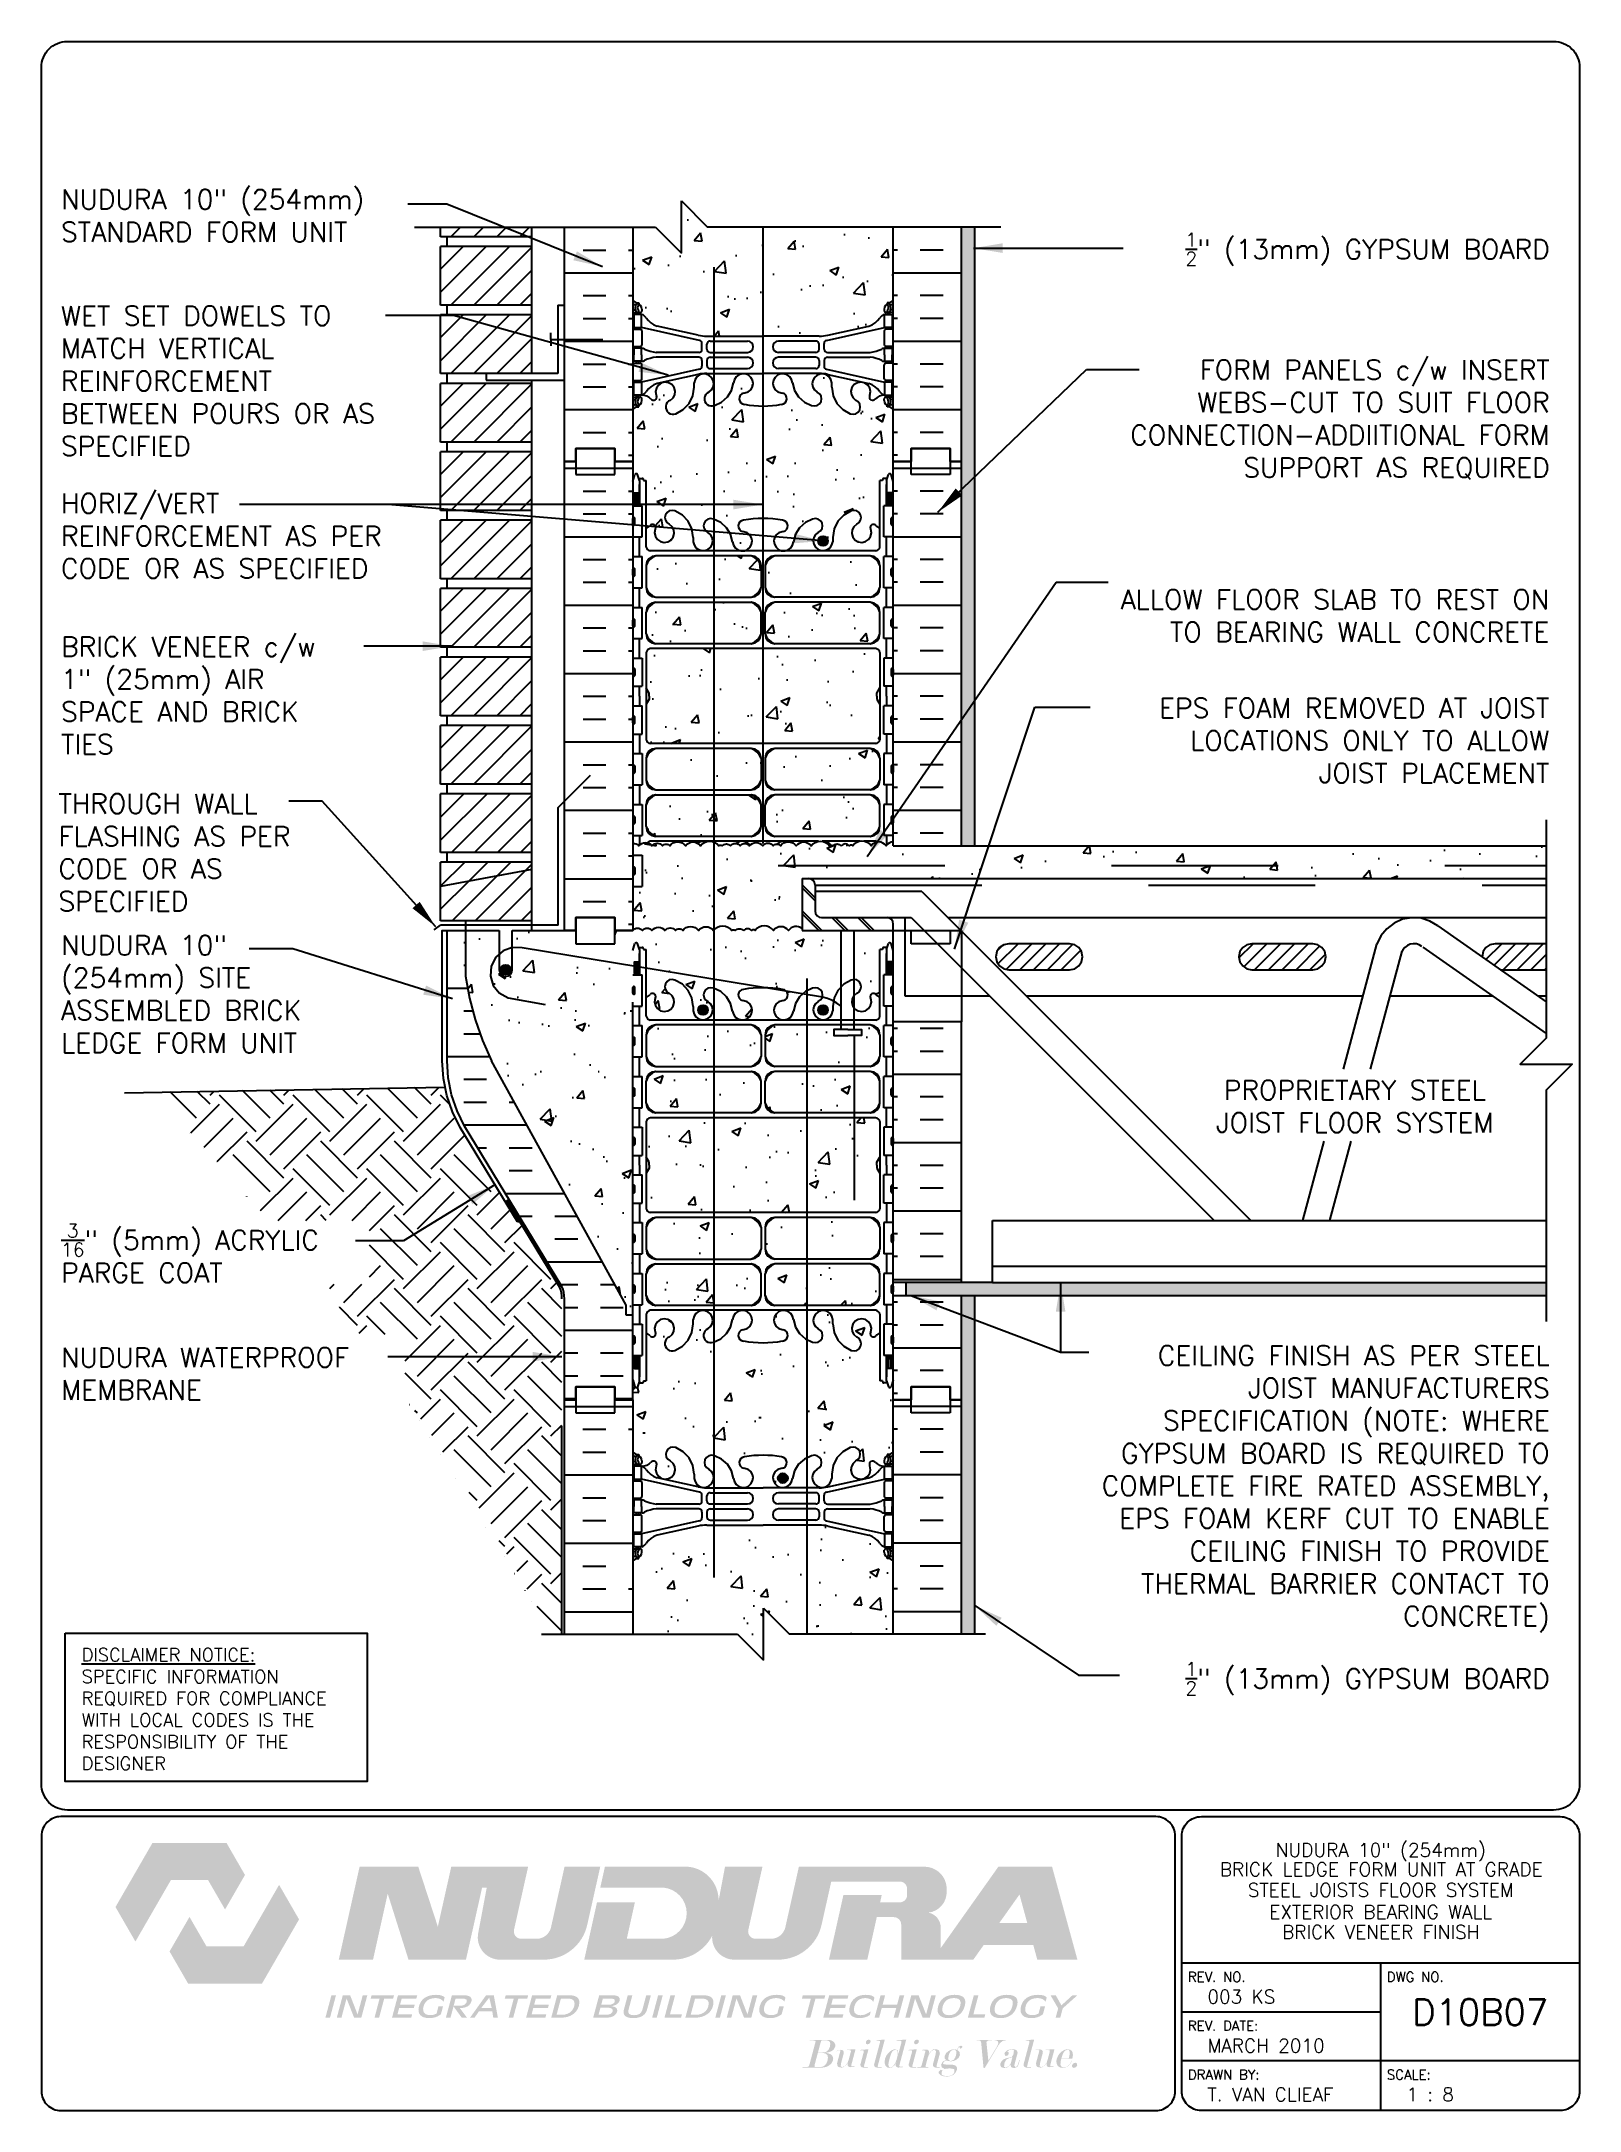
# Paper-space layout 'D10B07' of a CAD drawing. Header units: inches. Extents: x 0.42 to 7.8, y 0.49 to 10.41.
# The model-space entities are those that its viewports show. They can reach past a viewport. Long polylines and large blocks are cut down to what shows.
import ezdxf
from ezdxf.enums import TextEntityAlignment as Align

# ---------------------------------------------------------------- set-up
doc = ezdxf.new("R2010")
doc.units = ezdxf.units.IN
doc.header["$LTSCALE"] = 0.5
doc.header["$MEASUREMENT"] = 0
doc.linetypes.add('DASHED2', pattern=[0.375, 0.25, -0.125])
doc.linetypes.add('HIDDEN2', pattern=[0.1875, 0.125, -0.0625])
for name, color, linetype in [('HATCH', 12, 'Continuous'), ('Hidden2', 12, 'HIDDEN2'), ('line25', 2, 'Continuous'), ('LINE3', 3, 'Continuous'), ('LINE50', 5, 'Continuous'), ('LINE9', 9, 'Continuous'), ('LOGO', 7, 'Continuous'), ('TBK_LINE65', 3, 'Continuous'), ('TBK_TEXT', 4, 'Continuous'), ('TEXT', 4, 'Continuous'), ('Web_Edge', 9, 'Continuous')]:
    doc.layers.add(name, color=color, linetype=linetype)
doc.styles.add('DIM', font='romans.shx', dxfattribs={"width": 0.7})
doc.styles.add('ROMANS', font='romans.shx', dxfattribs={"height": 0.75})
doc.dimstyles.new('ext_12', dxfattribs={"dimscale": 12, "dimtxt": 0.09375, "dimasz": 0.09375, "dimexe": 0.09375, "dimexo": 0.0625, "dimgap": 0.0625, "dimtad": 1, "dimdec": 1, "dimzin": 3, "dimdsep": 46, "dimlunit": 4, "dimtxsty": 'DIM', "dimcen": 0.09, "dimdle": 0.09375, "dimclrt": 4, "dimadec": 0, "dimazin": 0, "dimtfac": 1, "dimtdec": 1, "dimtmove": 2, "dimatfit": 3, "dimfxl": 1, "dimfrac": 2, "dimtolj": 1, "dimtzin": 0, "dimarcsym": 0})
pattern_1 = [(45, (57.27373, -86.4581), (-0.4419417, 0.4419417), [])]

psp = doc.layouts.new('D10B07')

# ---------------------------------------------------------------- texts
at = {"layer": 'TBK_TEXT', "color": 7, "style": 'ROMANS'}
for s, p in [('REV. NO.', (5.9215, 1.107)), ('DWG NO.', (6.876, 1.107)), ('REV. DATE:', (5.9215, 0.8726)), ('DRAWN BY:', (5.9215, 0.6382)), ('SCALE:', (6.876, 0.6382))]:
    psp.add_text(s, height=0.04688, dxfattribs=at).set_placement(p)
at = {"layer": 'TEXT', "insert": (0.6134, 2.7065), "char_height": 0.0625, "width": 1.41371, "attachment_point": 1, "style": 'ROMANS'}
psp.add_mtext('{\\Fromans.shx|c1;\\LDISCLAIMER NOTICE:\\l\\PSPECIFIC INFORMATION REQUIRED FOR COMPLIANCE WITH LOCAL CODES IS THE RESPONSIBILITY OF THE DESIGNER}', dxfattribs=at)

msp = doc.modelspace()

# ---------------------------------------------------------------- texts
at = {"layer": 'TEXT', "char_height": 0.75, "style": 'ROMANS'}
for s, insert, width, attachment_point in [('NUDURA 10" (254mm) STANDARD FORM UNIT', (106.433, 134.823), 13.54968, 1), ('\\A1;{\\H0.7x;\\S1/2;}" (13mm) GYPSUM BOARD', (163.579, 132.536), 19.5775, 6), ('\\A1;WET SET DOWELS TO MATCH VERTICAL REINFORCEMENT BETWEEN POURS OR AS SPECIFIED', (106.428, 127.479), 14.14417, 4), ('\\A1;FORM PANELS c/w INSERT WEBS-CUT TO SUIT FLOOR CONNECTION-ADDIITIONAL FORM SUPPORT AS REQUIRED', (163.579, 125.997), 19.5775, 6), ('HORIZ/VERT REINFORCEMENT AS PER CODE OR AS SPECIFIED', (106.431, 121.534), 14.3068, 4), ('ALLOW FLOOR SLAB TO REST ON TO BEARING WALL CONCRETE', (163.562, 118.47), 18.08617, 6), ('BRICK VENEER c/w 1" (25mm) AIR SPACE AND BRICK TIES', (106.433, 115.412), 11.20243, 4), ('EPS FOAM REMOVED AT JOIST LOCATIONS ONLY TO ALLOW JOIST PLACEMENT', (163.562, 113.681), 18.08617, 6), ('THROUGH WALL FLASHING AS PER CODE OR AS SPECIFIED', (106.335, 111.635), 11.44604, 1), ('NUDURA 10" (254mm) SITE ASSEMBLED BRICK LEDGE FORM UNIT', (106.433, 106.204), 11.92902, 1), ('PROPRIETARY STEEL \\PJOIST FLOOR SYSTEM', (156.098, 100.642), 19.5775, 2), ('\\A1;{\\H0.7x;\\S3/16;}" (5mm) ACRYLIC PARGE COAT', (106.433, 95.142), 12.84161, 1), ('NUDURA WATERPROOF MEMBRANE', (106.433, 89.383), 14.44147, 4), ('CEILING FINISH AS PER STEEL JOIST MANUFACTURERS SPECIFICATION (NOTE: WHERE GYPSUM BOARD IS REQUIRED TO COMPLETE FIRE RATED ASSEMBLY, EPS FOAM KERF CUT TO ENABLE CEILING FINISH TO PROVIDE THERMAL BARRIER CONTACT TO CONCRETE)', (163.579, 84.958), 19.5775, 6), ('\\A1;{\\H0.7x;\\S1/2;}" (13mm) GYPSUM BOARD', (163.579, 77.684), 19.5775, 6)]:
    msp.add_mtext(s, dxfattribs=dict(at, insert=insert, width=width, attachment_point=attachment_point))

# ---------------------------------------------------------------- blocks, each defined once
blk = doc.blocks.new('TITLEBLOCK-Tag')
at = {"style": 'ROMANS'}
for tag, height, p in [('TITLE_LINE_1', 0.065, (0.927, -0.1328)), ('TITLE_LINE_2', 0.065, (0.9294, -0.2258)), ('CENTRE-LINE-3', 0.065, (0.927, -0.3246)), ('TITLE_LINE_4', 0.065, (0.927, -0.4299)), ('TITLE_LINE_5', 0.065, (0.927, -0.526)), ('DWG', 0.125, (1.4043, -0.9102))]:
    blk.add_attdef(tag, text='', height=height, dxfattribs=at).set_placement(p, align=Align.MIDDLE_CENTER)
for tag, p in [('LATEST_REVISION', (0.0954, -0.8366)), ('REVISION_DATE', (0.0954, -1.071)), ('DRAWN_BY', (0.0954, -1.3053)), ('SCALE', (1.0499, -1.3053))]:
    blk.add_attdef(tag, text='', height=0.065, dxfattribs=at).set_placement(p, align=Align.MIDDLE_LEFT)

# ---------------------------------------------------------------- hatches: boundary and pattern name
at = {"layer": 'HATCH'}
h = msp.add_hatch(dxfattribs=at)
h.set_pattern_fill('AR-CONC', color=256, scale=0.5)
h.paths.add_polyline_path([(138.381, 133.386), (131.256, 133.386), (130.256, 134.386), (130.256, 132.386), (129.256, 133.386), (128.381, 133.386), (128.381, 130.579, 0.088416), (128.527, 130.482), (128.617, 130.482), (128.617, 130.44, -0.249069), (128.727, 130.233), (128.727, 130.166, -0.414214), (128.665, 130.103), (128.617, 130.103), (128.617, 130.033), (128.722, 130.033, -0.168672), (128.908, 129.884, 0.17445), (129.315, 129.588), (130.896, 129.235, 0.054974), (131.223, 129.199), (133.381, 129.199), (135.539, 129.199, 0.054974), (135.866, 129.235), (137.447, 129.588, 0.17445), (137.854, 129.884, -0.168672), (138.04, 130.033), (138.145, 130.033), (138.145, 130.103), (138.098, 130.103, -0.414214), (138.035, 130.166), (138.035, 130.233, -0.249069), (138.145, 130.44), (138.145, 130.482), (138.235, 130.482, 0.08841), (138.381, 130.579)])
h.paths.add_polyline_path([(138.381, 124.387), (138.381, 126.387, 0.08841), (138.235, 126.484), (138.145, 126.484), (138.145, 126.526, -0.249069), (138.035, 126.733), (138.035, 126.801, -0.414214), (138.098, 126.863), (138.145, 126.863), (138.145, 126.933), (138.04, 126.933, 0.231736), (137.682, 126.782, -0.8344), (137.471, 126.908), (137.483, 126.929, 2.155404), (136.944, 126.735, -1), (136.73, 126.223, -0.311223), (136.021, 127.239), (136.022, 127.404, 1.661382), (135.461, 127.052, -1), (135.247, 126.541, -0.30095), (134.511, 127.413, 1.661382), (133.95, 127.06, 0.055617), (134.129, 127.015, -0.843243), (134.095, 126.582, -0.047544), (133.381, 126.518, -0.047544), (132.667, 126.582, -0.843243), (132.633, 127.015, 0.055617), (132.812, 127.06, 1.661382), (132.251, 127.413, -0.30095), (131.515, 126.541, -1), (131.301, 127.052, 1.661382), (130.74, 127.404), (130.741, 127.259, -0.316114), (130.032, 126.223, -1), (129.818, 126.735, 2.155404), (129.28, 126.929), (129.291, 126.908, -0.834375), (129.08, 126.782, 0.23174), (128.722, 126.933), (128.617, 126.933), (128.617, 126.863), (128.665, 126.863, -0.414214), (128.727, 126.801), (128.727, 126.733, -0.249069), (128.617, 126.526), (128.617, 126.484), (128.527, 126.484, 0.088416), (128.381, 126.387), (128.381, 124.387), (128.381, 123.628), (128.46, 123.869, -0.725737), (128.566, 123.888), (128.615, 123.738), (128.741, 123.738, -0.414214), (128.791, 123.688), (128.791, 123.658), (128.891, 123.658), (128.891, 121.821, 0.108933), (129.044, 121.934, -0.8344), (129.255, 121.809), (129.244, 121.787, 2.155404), (129.782, 121.982, -1), (129.996, 122.493, -0.311223), (130.705, 121.477), (130.704, 121.312, 1.661382), (131.265, 121.665, -1), (131.479, 122.176, -0.30095), (132.215, 121.303, 1.661382), (132.776, 121.656, 0.055617), (132.597, 121.702, -0.843243), (132.631, 122.134, -0.049932), (133.381, 122.198, -0.049932), (134.131, 122.134, -0.843243), (134.165, 121.702, 0.055617), (133.986, 121.656, 1.661382), (134.547, 121.303, -0.30095), (135.283, 122.176, -1), (135.497, 121.665, 1.661382), (136.058, 121.312), (136.057, 121.457, -0.316114), (136.766, 122.493, -1), (136.98, 121.982, 2.155404), (137.519, 121.787), (137.507, 121.809, -0.834375), (137.718, 121.934, 0.10894), (137.871, 121.821), (137.871, 123.658), (137.971, 123.658), (137.971, 123.688, -0.414214), (138.021, 123.738), (138.147, 123.738), (138.19, 123.869, -0.725737), (138.296, 123.888), (138.381, 123.628)])
h.paths.add_polyline_path([(133.305, 120.394, 0.225652), (132.93, 120.769), (129.266, 120.769, 0.225652), (128.891, 120.394), (128.891, 119.553, 0.225652), (129.266, 119.178), (132.93, 119.178, 0.225652), (133.305, 119.553)])
h.paths.add_polyline_path([(132.93, 118.987), (129.266, 118.987, 0.225652), (128.891, 118.612), (128.891, 117.771, 0.225652), (129.266, 117.396), (132.93, 117.396, 0.225652), (133.305, 117.771), (133.305, 118.612, 0.225652)])
h.paths.add_polyline_path([(137.871, 118.612, 0.225652), (137.496, 118.987), (133.832, 118.987, 0.225652), (133.457, 118.612), (133.457, 117.771, 0.225652), (133.832, 117.396), (137.496, 117.396, 0.225652), (137.871, 117.771)])
h.paths.add_polyline_path([(137.871, 120.394, 0.225652), (137.496, 120.769), (133.832, 120.769, 0.225652), (133.457, 120.394), (133.457, 119.553, 0.225652), (133.832, 119.178), (137.496, 119.178, 0.225652), (137.871, 119.553)])
h.paths.add_polyline_path([(137.871, 117.061, 0.268138), (137.71, 117.209), (129.052, 117.209, 0.268156), (128.891, 117.061), (128.891, 115.699), (129.011, 115.499), (129.011, 115.387), (129.011, 115.275), (128.891, 115.075), (128.891, 113.713, 0.268156), (129.052, 113.565), (137.71, 113.565, 0.268138), (137.871, 113.713), (137.871, 115.075), (137.751, 115.275), (137.751, 115.387), (137.751, 115.499), (137.871, 115.699)])
h.paths.add_polyline_path([(133.305, 113.003, 0.225652), (132.93, 113.378), (129.266, 113.378, 0.225652), (128.891, 113.003), (128.891, 112.162, 0.225652), (129.266, 111.787), (132.93, 111.787, 0.225652), (133.305, 112.162)])
h.paths.add_polyline_path([(133.305, 111.221, 0.225652), (132.93, 111.596), (129.266, 111.596, 0.225652), (128.891, 111.221), (128.891, 110.38, 0.225652), (129.266, 110.005), (132.93, 110.005, 0.225652), (133.305, 110.38)])
h.paths.add_polyline_path([(137.871, 111.221, 0.225652), (137.496, 111.596), (133.832, 111.596, 0.225652), (133.457, 111.221), (133.457, 110.38, 0.225652), (133.832, 110.005), (137.496, 110.005, 0.225652), (137.871, 110.38)])
h.paths.add_polyline_path([(137.871, 113.003, 0.225652), (137.496, 113.378), (133.832, 113.378, 0.225652), (133.457, 113.003), (133.457, 112.162, 0.225652), (133.832, 111.787), (137.496, 111.787, 0.225652), (137.871, 112.162)])
h = msp.add_hatch(dxfattribs=at)
h.set_pattern_fill('ANSI31', color=256, scale=5, style=0)
h.set_pattern_definition([(45, (57.27373, -65.4581), (-0.4419417, 0.4419417), [])])
h.paths.add_polyline_path([(124.506, 133.386), (121.006, 133.386), (121.006, 133.011), (124.506, 133.011)])
h = msp.add_hatch(dxfattribs=at)
h.set_pattern_fill('ANSI31', color=256, scale=5, style=0)
h.set_pattern_definition([(45, (57.27373, -68.0831), (-0.4419417, 0.4419417), [])])
h.paths.add_polyline_path([(124.506, 132.636), (121.006, 132.636), (121.006, 130.386), (124.506, 130.386)])
h = msp.add_hatch(dxfattribs=at)
h.set_pattern_fill('INSUL', color=256, scale=7, style=0)
h.set_pattern_definition([(0, (-2797.7805, -272.6226), (0, 2.625), []), (0, (-2797.7805, -271.7476), (0, 2.625), [0.875, -0.875]), (0, (-2797.7805, -270.8726), (0, 2.625), [0.875, -0.875])])
h.paths.add_polyline_path([(128.256, 133.386), (125.756, 133.386), (125.756, 124.387), (126.194, 124.387), (126.194, 124.887), (127.694, 124.887), (127.694, 124.387), (128.381, 124.387), (128.381, 133.261)])
h = msp.add_hatch(dxfattribs=at)
h.set_pattern_fill('INSUL', color=256, scale=7, style=0)
h.set_pattern_definition([(180, (3064.5426, -272.6226), (0, 2.625), []), (180, (3064.5426, -271.7476), (0, 2.625), [0.875, -0.875]), (180, (3064.5426, -270.8726), (0, 2.625), [0.875, -0.875])])
h.paths.add_polyline_path([(141.006, 133.386), (138.381, 133.386), (138.381, 124.387), (139.069, 124.387), (139.069, 124.887), (140.569, 124.887), (140.569, 124.387), (141.006, 124.387)])
h = msp.add_hatch(dxfattribs=at)
h.set_pattern_fill('AR-SAND', color=256, scale=0.25, style=0)
h.set_pattern_definition([(37.5, (144.59085, 92.68007), (-0.0157483, 0.481706), [0, -0.38, 0, -0.425, 0, -0.40625]), (7.5, (144.59085, 92.68007), (0.442444, 0.7055365), [0, -0.205, 0, -0.3425, 0, -0.13125]), (327.5, (144.28335, 92.68007), (0.7785355, 0.0014148), [0, -0.125, 0, -0.45, 0, -0.5875]), (317.5, (144.28335, 92.68007), (0.751532, 0.219419), [0, -0.0625, 0, -0.295, 0, -0.3375])])
h.paths.add_polyline_path([(141.506, 92.387), (141.006, 92.387), (141.006, 88.387), (141.006, 79.387), (141.506, 79.387)])
h.paths.add_polyline_path([(141.506, 133.386), (141.006, 133.386), (141.006, 124.387), (141.006, 109.637), (141.506, 109.637)])
h.paths.add_polyline_path([(163.447, 92.387), (163.447, 92.887), (138.881, 92.887), (138.881, 92.387)])
h = msp.add_hatch(dxfattribs=at)
h.set_pattern_fill('AR-SAND', color=256, scale=0.25, style=0)
h.set_pattern_definition([(37.5, (76.5591, 1.08007), (-0.0157483, 0.4817059), [0, -0.38, 0, -0.425, 0, -0.40625]), (7.5, (76.5591, 1.0801), (0.4424442, 0.7055365), [0, -0.205, 0, -0.3425, 0, -0.13125]), (327.5, (76.2516, 1.08007), (0.7785355, 0.0014148), [0, -0.125, 0, -0.45, 0, -0.5875]), (317.5, (76.2516, 1.0801), (0.7515317, 0.219419), [0, -0.0625, 0, -0.295, 0, -0.3375])])
h.paths.add_polyline_path([(141.506, 133.386), (141.006, 133.386), (141.006, 124.387), (141.006, 109.637), (141.506, 109.637)])
h = msp.add_hatch(dxfattribs=at)
h.set_pattern_fill('ANSI31', color=256, scale=5, style=0)
h.set_pattern_definition([(45, (57.27373, -70.7081), (-0.4419417, 0.4419417), [])])
h.paths.add_polyline_path([(124.506, 130.011), (121.006, 130.011), (121.006, 127.761), (124.506, 127.761)])
h = msp.add_hatch(dxfattribs=at)
h.set_pattern_fill('AR-CONC', color=256, scale=0.5, style=0)
h.paths.add_polyline_path([(138.035, 129.401, -0.414214), (138.098, 129.463), (138.145, 129.463), (138.145, 129.533), (138.04, 129.533), (135.822, 129.036, 0.351061), (135.725, 128.915), (135.725, 128.702, 0.414214), (135.85, 128.577), (137.487, 128.577, 0.100756), (137.936, 128.705, -0.124673), (138.04, 128.733), (138.145, 128.733), (138.145, 128.803), (138.098, 128.803, -0.414214), (138.035, 128.866)])
h = msp.add_hatch(dxfattribs=at)
h.set_pattern_fill('ANSI31', color=256, scale=5, style=0)
h.set_pattern_definition([(45, (57.27373, -73.3331), (-0.4419417, 0.4419417), [])])
h.paths.add_polyline_path([(124.506, 127.386), (121.006, 127.386), (121.006, 125.136), (124.506, 125.136)])
h = msp.add_hatch(dxfattribs=at)
h.set_pattern_fill('ANSI31', color=256, scale=5, style=0)
h.set_pattern_definition([(45, (57.27373, -75.9581), (-0.4419417, 0.4419417), [])])
h.paths.add_polyline_path([(124.506, 124.761), (121.006, 124.761), (121.006, 122.511), (124.506, 122.511)])
h = msp.add_hatch(dxfattribs=at)
h.set_pattern_fill('INSUL', color=256, scale=7, style=0)
h.set_pattern_definition([(0, (-2797.7805, -290.6226), (0, 2.625), []), (0, (-2797.7805, -289.7476), (0, 2.625), [0.875, -0.875]), (0, (-2797.7805, -288.8726), (0, 2.625), [0.875, -0.875])])
h.paths.add_polyline_path([(125.756, 106.387), (126.194, 106.387), (126.194, 106.887), (127.694, 106.887), (127.694, 106.387), (128.381, 106.387), (128.381, 124.387), (127.694, 124.387), (127.694, 124.887), (126.194, 124.887), (126.194, 124.387), (125.756, 124.387)])
h = msp.add_hatch(dxfattribs=at)
h.set_pattern_fill('INSUL', color=256, scale=7, style=0)
h.set_pattern_definition([(180, (3064.5426, -290.6226), (0, 2.625), []), (180, (3064.5426, -289.7476), (0, 2.625), [0.875, -0.875]), (180, (3064.5426, -288.8726), (0, 2.625), [0.875, -0.875])])
h.paths.add_polyline_path([(138.381, 109.637), (141.006, 109.637), (141.006, 124.387), (140.569, 124.387), (140.569, 124.887), (139.069, 124.887), (139.069, 124.387), (138.381, 124.387)])
h = msp.add_hatch(dxfattribs=at)
h.set_pattern_fill('ANSI31', color=256, scale=5, style=0)
h.set_pattern_definition([(45, (57.27373, -78.5831), (-0.4419417, 0.4419417), [])])
h.paths.add_polyline_path([(124.506, 122.136), (121.006, 122.136), (121.006, 119.886), (124.506, 119.886)])
h = msp.add_hatch(dxfattribs=at)
h.set_pattern_fill('ANSI31', color=256, scale=5, style=0)
h.set_pattern_definition([(45, (57.27373, -81.2081), (-0.4419417, 0.4419417), [])])
h.paths.add_polyline_path([(124.506, 119.511), (121.006, 119.511), (121.006, 117.261), (124.506, 117.261)])
h = msp.add_hatch(dxfattribs=at)
h.set_pattern_fill('ANSI31', color=256, scale=5, style=0)
h.set_pattern_definition([(45, (57.27373, -83.8331), (-0.4419417, 0.4419417), [])])
h.paths.add_polyline_path([(124.506, 116.886), (121.006, 116.886), (121.006, 114.636), (124.506, 114.636)])
h = msp.add_hatch(dxfattribs=at)
h.set_pattern_fill('ANSI31', color=256, scale=5, style=0)
h.set_pattern_definition(pattern_1)
h.paths.add_polyline_path([(124.506, 114.261), (121.006, 114.261), (121.006, 112.011), (124.506, 112.011)])
h = msp.add_hatch(dxfattribs=at)
h.set_pattern_fill('ANSI31', color=256, scale=5, style=0)
h.set_pattern_definition(pattern_1)
h.paths.add_polyline_path([(124.506, 109.386), (124.506, 111.636), (121.006, 111.636), (121.006, 109.386)])
h = msp.add_hatch(dxfattribs=at)
h.set_pattern_fill('AR-CONC', color=256, scale=0.5)
h.paths.add_polyline_path([(134.881, 108.387), (135.131, 108.387), (163.447, 108.387), (163.447, 109.637), (138.381, 109.637), (138.381, 109.796, 0.223776), (138.107, 109.639, 0.520567), (137.532, 109.639, 0.520567), (136.828, 109.639, 0.520567), (136.698, 109.639, 0.458369), (136.381, 109.639, 0.458369), (136.064, 109.639, 0.520567), (135.934, 109.639, 0.520567), (135.23, 109.639, 0.520567), (134.655, 109.639, 0.520567), (134.048, 109.639, 0.520567), (133.773, 109.639, 0.520567), (133.368, 109.639, 0.520567), (132.866, 109.639, 0.520567), (132.502, 109.639, 0.516464), (132.133, 109.638, 0.460455), (131.814, 109.639, 0.520567), (131.685, 109.639, 0.205002), (131.397, 109.818), (131.268, 109.818, 0.205002), (130.981, 109.639, 0.520567), (130.406, 109.639, 0.520567), (129.799, 109.639, 0.520567), (129.523, 109.639, 0.520567), (129.119, 109.639, 0.520567), (128.617, 109.639, 0.31015), (128.381, 109.728), (128.381, 109.282), (128.746, 109.282), (128.746, 108.082), (128.381, 108.082), (128.381, 106.387, -0.518752), (128.751, 106.389, -0.520567), (129.116, 106.389, -0.520567), (129.618, 106.389, -0.520567), (130.022, 106.389, -0.520567), (130.298, 106.389, -0.520567), (130.905, 106.389, -0.520567), (131.479, 106.389, -0.520567), (132.184, 106.389, -0.520567), (132.313, 106.389, -0.458369), (132.631, 106.389, -0.458369), (132.948, 106.389, -0.520567), (133.077, 106.389, -0.520567), (133.782, 106.389, -0.520567), (134.356, 106.389, -0.422623), (134.881, 106.474)])
h.paths.add_polyline_path([(136.381, 106.387), (134.881, 106.387), (134.881, 106.474, 0.422623), (134.356, 106.389, 0.520567), (133.782, 106.389, 0.520567), (133.077, 106.389, 0.520567), (132.948, 106.389, 0.458369), (132.631, 106.389, 0.458369), (132.313, 106.389, 0.520567), (132.184, 106.389, 0.520567), (131.479, 106.389, 0.520567), (130.905, 106.389, 0.520567), (130.298, 106.389, 0.520567), (130.022, 106.389, 0.520567), (129.618, 106.389, 0.520567), (129.116, 106.389, 0.520567), (128.751, 106.389, 0.518752), (128.381, 106.387), (128.381, 105.628), (128.466, 105.888, -0.6), (128.566, 105.888), (128.615, 105.738), (128.741, 105.738, -0.414214), (128.791, 105.688), (128.791, 105.658), (128.891, 105.658), (128.891, 103.821, 0.108933), (129.044, 103.934, -0.8344), (129.255, 103.809), (129.244, 103.787, 2.155404), (129.782, 103.982, -1), (129.996, 104.493, -0.311223), (130.705, 103.477), (130.704, 103.312, 1.661382), (131.265, 103.665, -1), (131.479, 104.176, -0.30095), (132.215, 103.303, 1.661382), (132.776, 103.656, 0.055617), (132.597, 103.702, -0.843243), (132.631, 104.134, -0.049932), (133.381, 104.198, -0.049932), (134.131, 104.134, -0.843243), (134.165, 103.702, 0.055617), (133.986, 103.656, 1.661382), (134.547, 103.303, -0.30095), (135.283, 104.176, -1), (135.497, 103.665, 1.661382), (136.058, 103.312), (136.057, 103.477, -0.198736), (136.381, 104.246)])
h.paths.add_polyline_path([(137.871, 105.658), (137.971, 105.658), (137.971, 105.688, -0.414214), (138.021, 105.738), (138.147, 105.738), (138.196, 105.888, -0.6), (138.296, 105.888), (138.381, 105.628), (138.381, 106.387), (136.881, 106.387), (136.881, 104.514, -0.807508), (136.98, 103.982, 0.086472), (136.881, 103.899), (136.881, 103.414, 0.839665), (137.519, 103.787), (137.507, 103.809, -0.834375), (137.718, 103.934, 0.10894), (137.871, 103.821)])
h.paths.add_polyline_path([(133.305, 102.394, 0.225652), (132.93, 102.769), (129.266, 102.769, 0.225652), (128.891, 102.394), (128.891, 101.553, 0.225652), (129.266, 101.178), (132.93, 101.178, 0.225652), (133.305, 101.553)])
h.paths.add_polyline_path([(133.305, 100.612, 0.225652), (132.93, 100.987), (129.266, 100.987, 0.225652), (128.891, 100.612), (128.891, 99.771, 0.225652), (129.266, 99.396), (132.93, 99.396, 0.225652), (133.305, 99.771)])
h.paths.add_polyline_path([(137.871, 100.612, 0.225652), (137.496, 100.987), (133.832, 100.987, 0.225652), (133.457, 100.612), (133.457, 99.771, 0.225652), (133.832, 99.396), (137.496, 99.396, 0.225652), (137.871, 99.771)])
h.paths.add_polyline_path([(137.871, 102.394, 0.225652), (137.496, 102.769), (136.881, 102.769), (136.881, 102.595), (137.16, 102.595), (137.16, 102.368), (136.9, 102.368), (136.631, 102.368), (136.102, 102.368), (136.102, 102.595), (136.381, 102.595), (136.381, 102.769), (133.832, 102.769, 0.225652), (133.457, 102.394), (133.457, 101.553, 0.225652), (133.832, 101.178), (137.496, 101.178, 0.225652), (137.871, 101.553)])
h.paths.add_polyline_path([(137.751, 97.499), (137.871, 97.699), (137.871, 99.061, 0.268138), (137.71, 99.209), (129.052, 99.209, 0.268156), (128.891, 99.061), (128.891, 97.699), (129.011, 97.499), (129.011, 97.387), (129.011, 97.275), (128.891, 97.075), (128.891, 95.713, 0.268156), (129.052, 95.565), (137.71, 95.565, 0.268138), (137.871, 95.713), (137.871, 97.075), (137.751, 97.275), (137.751, 97.387)])
h.paths.add_polyline_path([(133.305, 95.003, 0.225652), (132.93, 95.378), (129.266, 95.378, 0.225652), (128.891, 95.003), (128.891, 94.162, 0.225652), (129.266, 93.787), (132.93, 93.787, 0.225652), (133.305, 94.162)])
h.paths.add_polyline_path([(133.305, 93.221, 0.225652), (132.93, 93.596), (129.266, 93.596, 0.225652), (128.891, 93.221), (128.891, 92.38, 0.225652), (129.266, 92.005), (132.93, 92.005, 0.225652), (133.305, 92.38)])
h.paths.add_polyline_path([(137.871, 93.221, 0.225652), (137.496, 93.596), (133.832, 93.596, 0.225652), (133.457, 93.221), (133.457, 92.38, 0.225652), (133.832, 92.005), (137.496, 92.005, 0.225652), (137.871, 92.38)])
h.paths.add_polyline_path([(137.871, 95.003, 0.225652), (137.496, 95.378), (133.832, 95.378, 0.225652), (133.457, 95.003), (133.457, 94.162, 0.225652), (133.832, 93.787), (137.496, 93.787, 0.225652), (137.871, 94.162)])
h.paths.add_polyline_path([(138.381, 89.146), (138.302, 88.904, -0.725737), (138.196, 88.886), (138.147, 89.036), (138.021, 89.036, -0.414214), (137.971, 89.086), (137.971, 89.116), (137.871, 89.116), (137.871, 90.953, 0.108935), (137.718, 90.84, -0.8344), (137.507, 90.965), (137.519, 90.987, 2.155404), (136.98, 90.792, -1), (136.766, 90.281, -0.311223), (136.057, 91.297), (136.058, 91.462, 1.661382), (135.497, 91.109, -1), (135.283, 90.598, -0.30095), (134.547, 91.471, 1.661382), (133.986, 91.118, 0.055617), (134.165, 91.072, -0.843243), (134.131, 90.64, -0.049932), (133.381, 90.576, -0.049932), (132.631, 90.64, -0.843243), (132.597, 91.072, 0.055617), (132.776, 91.118, 1.661382), (132.215, 91.471, -0.30095), (131.479, 90.598, -1), (131.265, 91.109, 1.661382), (130.704, 91.462), (130.705, 91.317, -0.316114), (129.996, 90.281, -1), (129.782, 90.792, 2.155404), (129.244, 90.987), (129.255, 90.965, -0.834375), (129.044, 90.84, 0.108938), (128.891, 90.953), (128.891, 89.116), (128.791, 89.116), (128.791, 89.086, -0.414214), (128.741, 89.036), (128.615, 89.036), (128.572, 88.904, -0.725737), (128.466, 88.886), (128.381, 89.146), (128.381, 88.387), (128.381, 86.387, 0.088416), (128.527, 86.29), (128.617, 86.29), (128.617, 86.248, -0.249069), (128.727, 86.041), (128.727, 85.973, -0.414214), (128.665, 85.911), (128.617, 85.911), (128.617, 85.841), (128.722, 85.841, 0.231736), (129.08, 85.992, -0.8344), (129.291, 85.866), (129.28, 85.845, 2.155404), (129.818, 86.039, -1), (130.032, 86.55, -0.311223), (130.741, 85.534), (130.74, 85.369, 1.661382), (131.301, 85.722, -1), (131.515, 86.233, -0.30095), (132.251, 85.361, 1.661382), (132.812, 85.714, 0.055617), (132.633, 85.759, -0.843243), (132.667, 86.192, -0.047544), (133.381, 86.256, -0.047544), (134.095, 86.192, -0.843243), (134.129, 85.759, 0.055617), (133.95, 85.714, 1.661382), (134.511, 85.361, -0.30095), (135.247, 86.233, -1), (135.461, 85.722, 1.661382), (136.022, 85.369), (136.021, 85.515, -0.316114), (136.73, 86.55, -1), (136.944, 86.039, 2.155404), (137.483, 85.845), (137.471, 85.866, -0.834375), (137.682, 85.992, 0.23174), (138.04, 85.841), (138.145, 85.841), (138.145, 85.911), (138.098, 85.911, -0.414214), (138.035, 85.973), (138.035, 86.041, -0.249069), (138.145, 86.248), (138.145, 86.29), (138.235, 86.29, 0.08841), (138.381, 86.387), (138.381, 88.387)])
h.paths.add_polyline_path([(138.035, 82.541), (138.035, 82.608, -0.414214), (138.098, 82.671), (138.145, 82.671), (138.145, 82.741), (138.04, 82.741, -0.168672), (137.854, 82.89, 0.17445), (137.447, 83.186), (135.866, 83.539, 0.054974), (135.539, 83.575), (133.381, 83.575), (131.223, 83.575, 0.054974), (130.896, 83.539), (129.315, 83.186, 0.17445), (128.908, 82.89, -0.168672), (128.722, 82.741), (128.617, 82.741), (128.617, 82.671), (128.665, 82.671, -0.414214), (128.727, 82.608), (128.727, 82.541, -0.249069), (128.617, 82.334), (128.617, 82.292), (128.527, 82.292, 0.088416), (128.381, 82.195), (128.381, 79.387), (132.398, 79.387), (133.398, 78.387), (133.398, 80.387), (134.398, 79.387), (138.381, 79.387), (138.381, 82.195, 0.08841), (138.235, 82.292), (138.145, 82.292), (138.145, 82.334, -0.249069)])
h = msp.add_hatch(dxfattribs=at)
h.set_pattern_fill('ANSI31', color=256, scale=5, style=0)
h.set_pattern_definition(pattern_1)
h.paths.add_polyline_path([(124.506, 108.727), (124.506, 109.011), (121.006, 109.011), (121.006, 108.079)])
h = msp.add_hatch(dxfattribs=at)
h.set_pattern_fill('ANSI31', color=256, scale=5, style=0)
h.set_pattern_definition(pattern_1)
h.paths.add_polyline_path([(124.506, 106.761), (124.506, 108.727), (121.006, 108.079), (121.006, 106.761)])
h = msp.add_hatch(dxfattribs=at)
h.set_pattern_fill('INSUL', color=256, scale=7, style=0)
h.set_pattern_definition([(0, (-2874.1097, -334.1953), (0, 2.625), []), (0, (-2874.1097, -333.3203), (0, 2.625), [0.875, -0.875]), (0, (-2874.1097, -332.4453), (0, 2.625), [0.875, -0.875])])
h.paths.add_polyline_path([(122.956, 101.387, -0.079579), (121.956, 104.637), (121.956, 106.387), (121.256, 106.387), (121.256, 101.387, 0.131652), (121.926, 98.887), (125.664, 92.737, -0.10438), (125.756, 92.262), (125.756, 88.387), (126.194, 88.387), (126.194, 88.887), (127.694, 88.887), (127.694, 88.387), (128.381, 88.387), (128.381, 91.637), (128.131, 91.637), (128.131, 92.012)])
h = msp.add_hatch(dxfattribs=at)
h.set_pattern_fill('AR-CONC', color=256, scale=0.5)
h.paths.add_polyline_path([(128.381, 106.387), (127.694, 106.387), (127.694, 105.887), (126.194, 105.887), (126.194, 106.387), (125.756, 106.387), (123.756, 106.387), (123.756, 104.887, -1), (123.256, 104.887), (123.256, 106.387), (121.956, 106.387), (121.956, 106.386), (121.956, 104.637, 0.079579), (122.956, 101.387), (128.131, 92.012), (128.131, 91.637), (128.381, 91.637)])
h = msp.add_hatch(dxfattribs=at)
h.set_pattern_fill('ANSI31', color=256, scale=3, style=0)
h.set_pattern_definition([(45, (153.02788, 105.1336), (-0.265165, 0.265165), [])])
h.paths.add_polyline_path([(154.481, 105.887), (152.149, 105.887, 1), (152.149, 104.887), (154.481, 104.887, 1)])
h.paths.add_polyline_path([(145.15, 105.887), (142.818, 105.887, 1), (142.818, 104.887), (145.15, 104.887, 1)])
edge = h.paths.add_edge_path()
edge.add_line((163.447, 104.887), (163.447, 105.887))
edge.add_line((163.447, 105.887), (161.481, 105.887))
edge.add_arc((161.481, 105.387), 0.5, 90, 179.95076)
edge.add_line((160.981, 105.387), (161.695, 104.887))
edge.add_line((161.695, 104.887), (163.447, 104.887))
h = msp.add_hatch(dxfattribs=at)
h.set_pattern_fill('INSUL', color=256, scale=7, style=0)
h.set_pattern_definition([(180, (3064.5426, -308.6226), (0, 2.625), []), (180, (3064.5426, -307.7476), (0, 2.625), [0.875, -0.875]), (180, (3064.5426, -306.8726), (0, 2.625), [0.875, -0.875])])
h.paths.add_polyline_path([(141.006, 102.887), (138.381, 102.887), (138.381, 88.387), (139.069, 88.387), (139.069, 88.887), (140.569, 88.887), (140.569, 88.387), (141.006, 88.387)])
h = msp.add_hatch(dxfattribs=at)
h.set_pattern_fill('EARTH', color=256, scale=8, angle=45, style=0)
h.set_pattern_definition([(45, (72.559, 1.08), (2e-16, 2.828427), [2, -2]), (45, (72.0288, 1.6104), (2e-16, 2.828427), [2, -2]), (45, (71.4984, 2.1407), (2e-16, 2.828427), [2, -2]), (135, (71.4984, 2.4943), (-2.828427, 4e-16), [2, -2]), (135, (72.0288, 3.0246), (-2.828427, 4e-16), [2, -2]), (135, (72.559, 3.555), (-2.828427, 4e-16), [2, -2])])
edge = h.paths.add_edge_path()
edge.add_line((118.27, 92.816), (116.427, 92.816))
edge.add_arc((43.702, 35.128), 92.828, 36.91864, 38.42254, ccw=False)
edge.add_line((117.916, 90.887), (119.645, 90.887))
edge.add_line((119.645, 90.887), (119.645, 89.004))
edge.add_line((119.645, 89.004), (119.295, 89.004))
edge.add_arc((43.702, 35.128), 92.828, 28.47594, 35.47782, ccw=False)
edge.add_line((125.299, 79.387), (125.662, 79.387))
edge.add_line((125.662, 79.387), (125.662, 92.263))
edge.add_arc((124.585, 92.281), 1.078, 359.01766, 382.53529)
edge.add_line((125.58, 92.694), (124.05, 95.211))
edge.add_line((124.05, 95.211), (123.953, 95.211))
edge.add_line((123.953, 95.211), (121.754, 98.829))
edge.add_arc((126.182, 101.387), 5.113, 191.31607, 210.01437, ccw=False)
edge.add_line((121.168, 100.384), (109.915, 100.187))
edge.add_arc((43.702, 35.128), 92.828, 40.3811, 44.49623, ccw=False)
edge.add_line((114.413, 95.268), (118.27, 95.268))
edge.add_line((118.27, 95.268), (118.27, 92.816))
at = {"layer": 'LINE3'}
for points in [[(135.496, 121.34, 1), (135.871, 121.34, 1)], [(123.319, 104.887, 1), (123.694, 104.887, 1)], [(130.891, 103.34, 1), (131.266, 103.34, 1)], [(135.496, 103.34, 1), (135.871, 103.34, 1)], [(134.329, 85.377, 1), (133.954, 85.377, 1)]]:
    msp.add_hatch(color=256, dxfattribs=at).paths.add_polyline_path(points)

# ---------------------------------------------------------------- linework, layer by layer
at = {"layer": 'HATCH'}
for p, q in [((134.881, 108.151), (135.381, 107.651)), ((134.881, 108.026), (135.381, 107.526)), ((134.881, 107.151), (135.645, 106.387)), ((134.881, 107.026), (135.52, 106.387)), ((136.02, 106.887), (136.52, 106.387)), ((136.145, 106.887), (136.645, 106.387)), ((137.02, 106.887), (137.52, 106.387)), ((137.145, 106.887), (137.645, 106.387)), ((125.756, 88.127), (128.381, 88.127)), ((141.006, 88.127), (138.381, 88.127)), ((126.469, 87.252), (127.344, 87.252)), ((128.219, 87.252), (128.381, 87.252)), ((138.543, 87.252), (138.381, 87.252)), ((140.293, 87.252), (139.418, 87.252)), ((126.469, 86.377), (127.344, 86.377)), ((140.293, 86.377), (139.418, 86.377)), ((125.756, 85.502), (128.381, 85.502)), ((141.006, 85.502), (138.381, 85.502)), ((126.469, 84.627), (127.344, 84.627)), ((140.293, 84.627), (139.418, 84.627)), ((126.469, 83.752), (127.344, 83.752)), ((140.293, 83.752), (139.418, 83.752)), ((125.756, 82.877), (128.381, 82.877)), ((141.006, 82.877), (138.381, 82.877)), ((126.469, 82.002), (127.344, 82.002)), ((140.293, 82.002), (139.418, 82.002)), ((126.469, 81.127), (127.344, 81.127)), ((128.219, 81.127), (128.381, 81.127)), ((138.543, 81.127), (138.381, 81.127)), ((140.293, 81.127), (139.418, 81.127)), ((125.756, 80.252), (128.381, 80.252)), ((141.006, 80.252), (138.381, 80.252))]:
    msp.add_line(p, q, dxfattribs=at)
for points in [[(128.381, 109.728, -0.31015), (128.617, 109.639, -0.520567), (129.119, 109.639, -0.520567), (129.523, 109.639, -0.520567), (129.799, 109.639, -0.520567), (130.406, 109.639, -0.520567), (130.981, 109.639, -0.520567), (131.685, 109.639, -0.520567), (131.814, 109.639, -0.458369), (132.132, 109.639)], [(132.132, 109.637, -0.518752), (132.502, 109.639, -0.520567), (132.866, 109.639, -0.520567), (133.368, 109.639, -0.520567), (133.773, 109.639, -0.520567), (134.048, 109.639, -0.520567), (134.655, 109.639, -0.520567), (135.23, 109.639, -0.520567), (135.934, 109.639, -0.520567), (136.064, 109.639, -0.458369), (136.381, 109.639)], [(138.381, 109.796, 0.223776), (138.107, 109.639, 0.520567), (137.532, 109.639, 0.520567), (136.828, 109.639, 0.520567), (136.698, 109.639, 0.458369), (136.381, 109.639)], [(128.381, 106.387, -0.518752), (128.751, 106.389, -0.520567), (129.116, 106.389, -0.520567), (129.618, 106.389, -0.520567), (130.022, 106.389, -0.520567), (130.298, 106.389, -0.520567), (130.905, 106.389, -0.520567), (131.479, 106.389, -0.520567), (132.184, 106.389, -0.520567), (132.313, 106.389, -0.458369), (132.631, 106.389)], [(134.881, 106.474, 0.422623), (134.356, 106.389, 0.520567), (133.782, 106.389, 0.520567), (133.077, 106.389, 0.520567), (132.948, 106.389, 0.458369), (132.631, 106.389)]]:
    msp.add_lwpolyline(points, format="xyb", dxfattribs=at)
at = {"layer": 'Hidden2', "linetype": 'HIDDEN2'}
for p, q in [((133.956, 108.887), (163.447, 108.887)), ((135.381, 108.137), (163.447, 108.137))]:
    msp.add_line(p, q, dxfattribs=at)
at = {"layer": 'Hidden2'}
for p, q in [((121.956, 106.387), (123.256, 106.387)), ((123.256, 106.387), (123.256, 104.887)), ((123.756, 104.887), (123.756, 106.387)), ((123.756, 106.387), (125.756, 106.387)), ((138.381, 102.887), (138.381, 106.387)), ((138.381, 106.387), (141.006, 106.387)), ((141.006, 106.387), (141.006, 102.887))]:
    msp.add_line(p, q, dxfattribs=at)
at = {"layer": 'Hidden2', "ltscale": 3}
msp.add_line((128.381, 91.637), (128.381, 106.387), dxfattribs=at)
at = {"layer": 'Hidden2'}
msp.add_lwpolyline([(125.756, 106.387), (126.194, 106.387), (126.194, 106.887), (127.694, 106.887), (127.694, 106.387), (128.381, 106.387)], dxfattribs=at)
at = {"layer": 'Hidden2', "linetype": 'DASHED2', "ltscale": 0.15}
msp.add_lwpolyline([(140.569, 106.387), (140.569, 106.387), (140.569, 105.887), (139.069, 105.887), (139.069, 106.387), (139.069, 106.387)], dxfattribs=at)
at = {"layer": 'Hidden2'}
msp.add_arc((123.506, 104.887), 0.25, 180, 0, dxfattribs=at)
msp.add_arc((123.506, 104.887), 0.25, 180, 0, dxfattribs=at)
at = {"layer": 'line25'}
for p, q in [((121.006, 133.011), (121.006, 133.386)), ((124.506, 133.011), (121.006, 133.011)), ((121.006, 130.386), (121.006, 132.636)), ((124.506, 132.636), (121.006, 132.636)), ((121.256, 132.636), (121.256, 133.011)), ((124.506, 127.761), (124.506, 133.386)), ((128.381, 133.386), (128.381, 124.387)), ((138.381, 124.387), (138.381, 133.386)), ((124.506, 130.386), (121.006, 130.386)), ((121.256, 130.011), (121.256, 130.386)), ((121.006, 127.761), (121.006, 130.011)), ((124.506, 130.011), (121.006, 130.011)), ((124.506, 127.761), (121.006, 127.761)), ((121.006, 125.136), (121.006, 127.386)), ((124.506, 127.386), (121.006, 127.386)), ((121.256, 127.386), (121.256, 127.761)), ((124.506, 106.386), (124.506, 127.511)), ((124.506, 125.136), (121.006, 125.136)), ((121.006, 122.511), (121.006, 124.761)), ((124.506, 124.761), (121.006, 124.761)), ((121.256, 124.761), (121.256, 125.136)), ((128.381, 124.387), (128.381, 106.387)), ((138.381, 109.637), (138.381, 124.387)), ((124.506, 122.511), (121.006, 122.511)), ((121.256, 122.136), (121.256, 122.511)), ((128.381, 122.692), (128.746, 122.692)), ((128.746, 121.492), (128.746, 122.692)), ((138.381, 122.692), (138.016, 122.692)), ((138.016, 121.492), (138.016, 122.692)), ((121.006, 119.886), (121.006, 122.136)), ((124.506, 122.136), (121.006, 122.136)), ((128.381, 121.492), (128.746, 121.492)), ((138.381, 121.492), (138.016, 121.492)), ((128.381, 120.742), (128.746, 120.742)), ((128.746, 119.542), (128.746, 120.742)), ((138.381, 120.742), (138.016, 120.742)), ((138.016, 119.542), (138.016, 120.742)), ((124.506, 119.886), (121.006, 119.886)), ((121.006, 117.261), (121.006, 119.511)), ((124.506, 119.511), (121.006, 119.511)), ((121.256, 119.511), (121.256, 119.886)), ((128.381, 119.542), (128.746, 119.542)), ((138.381, 119.542), (138.016, 119.542)), ((128.381, 118.792), (128.746, 118.792)), ((128.746, 117.592), (128.746, 118.792)), ((138.381, 118.792), (138.016, 118.792)), ((138.016, 117.592), (138.016, 118.792)), ((128.381, 117.592), (128.746, 117.592)), ((138.381, 117.592), (138.016, 117.592)), ((124.506, 117.261), (121.006, 117.261)), ((121.006, 114.636), (121.006, 116.886)), ((124.506, 116.886), (121.006, 116.886)), ((121.256, 116.886), (121.256, 117.261)), ((128.381, 116.842), (128.746, 116.842)), ((128.746, 116.842), (128.746, 115.762)), ((138.381, 116.842), (138.016, 116.842)), ((138.016, 116.842), (138.016, 115.762)), ((128.381, 115.762), (128.746, 115.762)), ((138.381, 115.762), (138.016, 115.762)), ((124.506, 114.636), (121.006, 114.636)), ((121.256, 114.261), (121.256, 114.636)), ((128.381, 115.012), (128.746, 115.012)), ((128.746, 113.932), (128.746, 115.012)), ((138.381, 115.012), (138.016, 115.012)), ((138.016, 113.932), (138.016, 115.012)), ((121.006, 112.011), (121.006, 114.261)), ((124.506, 114.261), (121.006, 114.261)), ((128.381, 113.932), (128.746, 113.932)), ((138.381, 113.932), (138.016, 113.932)), ((128.381, 113.182), (128.746, 113.182)), ((128.746, 113.182), (128.746, 111.982)), ((138.381, 113.182), (138.016, 113.182)), ((138.016, 113.182), (138.016, 111.982)), ((124.506, 112.011), (121.006, 112.011)), ((121.256, 111.636), (121.256, 112.011)), ((128.381, 111.982), (128.746, 111.982)), ((138.381, 111.982), (138.016, 111.982)), ((121.006, 109.386), (121.006, 111.636)), ((124.506, 111.636), (121.006, 111.636)), ((128.381, 111.232), (128.746, 111.232)), ((128.746, 111.232), (128.746, 110.032)), ((138.381, 111.232), (138.016, 111.232)), ((138.016, 111.232), (138.016, 110.032)), ((128.381, 110.032), (128.746, 110.032)), ((138.381, 110.032), (138.016, 110.032)), ((138.381, 109.637), (163.447, 109.637)), ((124.506, 109.386), (121.006, 109.386)), ((124.506, 109.011), (121.006, 109.011)), ((121.006, 106.761), (121.006, 109.011)), ((121.256, 109.011), (121.256, 109.386)), ((128.381, 109.282), (128.746, 109.282)), ((128.746, 109.282), (128.746, 108.082)), ((128.381, 108.082), (128.746, 108.082)), ((134.881, 108.387), (134.881, 106.387)), ((134.881, 108.387), (135.131, 108.387)), ((135.381, 108.137), (135.381, 107.137)), ((124.506, 106.761), (121.006, 106.761)), ((121.956, 106.761), (121.956, 106.386)), ((135.631, 106.887), (138.131, 106.887)), ((138.381, 106.387), (138.381, 106.637)), ((121.956, 106.387), (121.956, 104.637)), ((134.881, 106.387), (138.381, 106.387)), ((136.381, 102.595), (136.381, 106.387)), ((136.881, 102.595), (136.881, 106.387)), ((128.381, 104.692), (128.746, 104.692)), ((128.746, 103.492), (128.746, 104.692)), ((138.381, 104.692), (138.016, 104.692)), ((138.016, 103.492), (138.016, 104.692)), ((128.381, 103.492), (128.746, 103.492)), ((138.381, 103.492), (138.016, 103.492)), ((128.381, 102.742), (128.746, 102.742)), ((128.746, 101.542), (128.746, 102.742)), ((138.381, 102.742), (138.016, 102.742)), ((138.016, 101.542), (138.016, 102.742)), ((138.381, 88.387), (138.381, 102.887)), ((141.006, 102.887), (138.381, 102.887)), ((128.131, 92.012), (122.956, 101.387)), ((128.381, 101.542), (128.746, 101.542)), ((138.381, 101.542), (138.016, 101.542)), ((128.381, 100.792), (128.746, 100.792)), ((128.746, 99.592), (128.746, 100.792)), ((138.381, 100.792), (138.016, 100.792)), ((138.016, 99.592), (138.016, 100.792)), ((128.381, 99.592), (128.746, 99.592)), ((138.381, 99.592), (138.016, 99.592)), ((128.381, 98.842), (128.746, 98.842)), ((128.746, 98.842), (128.746, 97.762)), ((138.381, 98.842), (138.016, 98.842)), ((138.016, 98.842), (138.016, 97.762)), ((128.381, 97.762), (128.746, 97.762)), ((138.381, 97.762), (138.016, 97.762)), ((128.381, 97.012), (128.746, 97.012)), ((128.746, 95.932), (128.746, 97.012)), ((138.381, 97.012), (138.016, 97.012)), ((138.016, 95.932), (138.016, 97.012)), ((128.381, 95.932), (128.746, 95.932)), ((138.381, 95.932), (138.016, 95.932)), ((128.381, 95.182), (128.746, 95.182)), ((128.746, 95.182), (128.746, 93.982)), ((138.381, 95.182), (138.016, 95.182)), ((138.016, 95.182), (138.016, 93.982)), ((128.381, 93.982), (128.746, 93.982)), ((138.381, 93.982), (138.016, 93.982)), ((128.381, 93.232), (128.746, 93.232)), ((128.746, 93.232), (128.746, 92.032)), ((138.381, 93.232), (138.016, 93.232)), ((138.016, 93.232), (138.016, 92.032)), ((128.131, 91.637), (128.131, 92.012)), ((128.381, 91.637), (128.131, 91.637)), ((128.381, 92.032), (128.746, 92.032)), ((128.381, 88.387), (128.381, 91.637)), ((138.381, 92.032), (138.016, 92.032)), ((128.381, 91.282), (128.746, 91.282)), ((128.746, 91.282), (128.746, 90.082)), ((138.381, 91.282), (138.016, 91.282)), ((138.016, 91.282), (138.016, 90.082)), ((128.381, 90.082), (128.746, 90.082)), ((138.381, 90.082), (138.016, 90.082)), ((128.381, 88.387), (128.381, 79.387)), ((138.381, 79.387), (138.381, 88.387))]:
    msp.add_line(p, q, dxfattribs=at)
for points in [[(136.631, 102.595), (136.102, 102.595), (136.102, 102.368), (136.631, 102.368)], [(136.631, 102.595), (137.16, 102.595), (137.16, 102.368), (136.9, 102.368)], [(136.9, 102.368), (136.631, 102.368)]]:
    msp.add_lwpolyline(points, dxfattribs=at)
for centre, radius, start, end in [((135.131, 108.137), 0.25, 0, 90), ((135.631, 107.137), 0.25, 180, 270), ((138.131, 106.637), 0.25, 0, 90), ((132.601, 106.134), 10.75, 188.00281, 206.20265)]:
    msp.add_arc(centre, radius, start, end, dxfattribs=at)
at = {"layer": 'LINE3'}
for p, q in [((133.37, 133.386), (133.37, 109.725)), ((131.489, 131.842), (131.489, 81.57)), ((135.664, 103.83), (124.141, 105.727)), ((135.066, 104.549), (135.066, 79.387)), ((123.594, 103.805), (125.013, 103.552)), ((136.892, 96.045), (136.892, 102.355))]:
    msp.add_line(p, q, dxfattribs=at)
for centre in [(135.684, 121.34), (123.506, 104.887), (131.078, 103.34), (135.684, 103.34), (134.142, 85.377)]:
    msp.add_circle(centre, 0.188, dxfattribs=at)
for centre, radius, start, end in [((123.909, 104.754), 1, 76.58449, 251.65302), ((135.392, 102.355), 1.5, 48.76947, 79.57853), ((135.392, 102.355), 1.5, 360, 0.51514)]:
    msp.add_arc(centre, radius, start, end, dxfattribs=at)
at = {"layer": 'LINE50'}
for p, q in [((125.756, 124.387), (125.756, 133.386)), ((141.006, 124.387), (141.006, 133.386)), ((125.756, 106.387), (125.756, 124.387)), ((141.006, 109.637), (141.006, 124.387)), ((141.006, 92.887), (141.006, 102.887)), ((108.868, 100.169), (121.168, 100.384)), ((141.006, 88.387), (141.006, 92.387)), ((125.756, 79.387), (125.756, 88.387)), ((141.006, 79.387), (141.006, 88.387))]:
    msp.add_line(p, q, dxfattribs=at)
for points in [[(125.756, 124.387), (126.194, 124.387), (126.194, 124.887), (127.694, 124.887), (127.694, 124.387), (128.381, 124.387)], [(128.381, 124.387), (127.694, 124.387), (127.694, 124.887), (126.194, 124.887), (126.194, 124.387), (125.756, 124.387)], [(141.006, 124.387), (140.569, 124.387), (140.569, 124.887), (139.069, 124.887), (139.069, 124.387), (138.381, 124.387)], [(138.381, 124.387), (139.069, 124.387), (139.069, 124.887), (140.569, 124.887), (140.569, 124.387), (141.006, 124.387)], [(128.381, 106.387), (127.694, 106.387), (127.694, 106.887), (126.194, 106.887), (126.194, 106.387), (125.756, 106.387)], [(125.756, 88.387), (126.194, 88.387), (126.194, 88.887), (127.694, 88.887), (127.694, 88.387), (128.381, 88.387)], [(128.381, 88.387), (127.694, 88.387), (127.694, 88.887), (126.194, 88.887), (126.194, 88.387), (125.756, 88.387)], [(141.006, 88.387), (140.569, 88.387), (140.569, 88.887), (139.069, 88.887), (139.069, 88.387), (138.381, 88.387)], [(138.381, 88.387), (139.069, 88.387), (139.069, 88.887), (140.569, 88.887), (140.569, 88.387), (141.006, 88.387)]]:
    msp.add_lwpolyline(points, dxfattribs=at)
msp.add_lwpolyline([(125.756, 88.387), (125.756, 92.262, 0.10438), (125.664, 92.737), (121.926, 98.887, -0.131652), (121.256, 101.387), (121.256, 106.387), (121.956, 106.387)], format="xyb", dxfattribs=at)
at = {"layer": 'LINE9'}
for p, q in [((130.256, 132.386), (130.256, 134.386)), ((130.256, 134.386), (131.256, 133.386)), ((120.006, 133.386), (129.256, 133.386)), ((129.256, 133.386), (130.256, 132.386)), ((142.506, 133.386), (131.256, 133.386)), ((125.506, 130.386), (125.506, 127.761)), ((125.506, 130.386), (125.756, 130.386)), ((125.234, 129.074), (125.234, 129.324)), ((125.234, 129.074), (127.234, 129.074)), ((125.234, 129.074), (125.234, 128.824)), ((125.506, 127.761), (122.756, 127.761)), ((122.756, 127.761), (122.756, 127.511)), ((122.756, 127.511), (125.756, 127.511)), ((128.381, 121.982), (128.381, 122.202)), ((128.381, 122.147), (128.381, 122.147)), ((128.381, 122.037), (128.381, 122.037)), ((128.421, 122.242), (128.421, 122.242)), ((128.421, 121.942), (128.421, 121.942)), ((128.461, 121.982), (128.461, 122.202)), ((138.301, 121.982), (138.301, 122.202)), ((138.341, 122.242), (138.341, 122.242)), ((138.341, 121.942), (138.341, 121.942)), ((138.381, 121.982), (138.381, 122.202)), ((138.381, 122.147), (138.381, 122.147)), ((138.381, 122.037), (138.381, 122.037)), ((128.381, 120.032), (128.381, 120.252)), ((128.381, 120.197), (128.381, 120.197)), ((128.381, 120.087), (128.381, 120.087)), ((128.421, 120.292), (128.421, 120.292)), ((128.421, 119.992), (128.421, 119.992)), ((128.461, 120.032), (128.461, 120.252)), ((138.301, 120.032), (138.301, 120.252)), ((138.341, 120.292), (138.341, 120.292)), ((138.341, 119.992), (138.341, 119.992)), ((138.381, 120.032), (138.381, 120.252)), ((138.381, 120.197), (138.381, 120.197)), ((138.381, 120.087), (138.381, 120.087)), ((128.421, 118.342), (128.421, 118.342)), ((138.341, 118.342), (138.341, 118.342)), ((128.381, 118.082), (128.381, 118.302)), ((128.381, 118.247), (128.381, 118.247)), ((128.381, 118.137), (128.381, 118.137)), ((128.421, 118.042), (128.421, 118.042)), ((128.461, 118.082), (128.461, 118.302)), ((138.301, 118.082), (138.301, 118.302)), ((138.341, 118.042), (138.341, 118.042)), ((138.381, 118.082), (138.381, 118.302)), ((138.381, 118.247), (138.381, 118.247)), ((138.381, 118.137), (138.381, 118.137)), ((128.381, 116.412), (128.381, 116.192)), ((128.381, 116.357), (128.381, 116.357)), ((128.381, 116.247), (128.381, 116.247)), ((128.421, 116.452), (128.421, 116.452)), ((128.421, 116.152), (128.421, 116.152)), ((128.461, 116.412), (128.461, 116.192)), ((138.301, 116.412), (138.301, 116.192)), ((138.341, 116.452), (138.341, 116.452)), ((138.341, 116.152), (138.341, 116.152)), ((138.381, 116.412), (138.381, 116.192)), ((138.381, 116.357), (138.381, 116.357)), ((138.381, 116.247), (138.381, 116.247)), ((128.381, 114.362), (128.381, 114.582)), ((128.381, 114.527), (128.381, 114.527)), ((128.381, 114.417), (128.381, 114.417)), ((128.421, 114.622), (128.421, 114.622)), ((128.461, 114.362), (128.461, 114.582)), ((138.301, 114.362), (138.301, 114.582)), ((138.341, 114.622), (138.341, 114.622)), ((138.381, 114.362), (138.381, 114.582)), ((138.381, 114.527), (138.381, 114.527)), ((138.381, 114.417), (138.381, 114.417)), ((128.421, 114.322), (128.421, 114.322)), ((138.341, 114.322), (138.341, 114.322)), ((125.522, 111.113), (126.756, 112.348)), ((128.381, 112.692), (128.381, 112.472)), ((128.381, 112.637), (128.381, 112.637)), ((128.381, 112.527), (128.381, 112.527)), ((128.421, 112.732), (128.421, 112.732)), ((128.421, 112.432), (128.421, 112.432)), ((128.461, 112.692), (128.461, 112.472)), ((138.301, 112.692), (138.301, 112.472)), ((138.341, 112.732), (138.341, 112.732)), ((138.341, 112.432), (138.341, 112.432)), ((138.381, 112.692), (138.381, 112.472)), ((138.381, 112.637), (138.381, 112.637)), ((138.381, 112.527), (138.381, 112.527)), ((125.522, 106.591), (125.522, 111.113)), ((128.381, 110.742), (128.381, 110.522)), ((128.381, 110.687), (128.381, 110.687)), ((128.381, 110.577), (128.381, 110.577)), ((128.421, 110.482), (128.421, 110.482)), ((128.461, 110.742), (128.461, 110.522)), ((138.301, 110.742), (138.301, 110.522)), ((138.341, 110.482), (138.341, 110.482)), ((138.381, 110.742), (138.381, 110.522)), ((138.381, 110.687), (138.381, 110.687)), ((138.381, 110.577), (138.381, 110.577)), ((128.381, 108.792), (128.381, 108.572)), ((128.421, 108.832), (128.421, 108.832)), ((128.461, 108.792), (128.461, 108.572)), ((128.381, 108.737), (128.381, 108.737)), ((128.381, 108.627), (128.381, 108.627)), ((128.421, 108.532), (128.421, 108.532)), ((135.131, 108.387), (163.447, 108.387)), ((139.483, 107.887), (135.381, 107.887)), ((139.483, 107.887), (152.108, 95.262)), ((120.756, 106.423), (120.999, 106.591)), ((125.522, 106.591), (120.999, 106.591)), ((138.131, 106.887), (139.069, 106.887)), ((138.819, 106.887), (138.819, 103.887)), ((139.069, 106.887), (150.694, 95.262)), ((140.483, 106.887), (163.447, 106.887)), ((159.287, 106.573), (163.447, 103.661)), ((145.15, 105.887), (142.818, 105.887)), ((154.481, 105.887), (152.149, 105.887)), ((155.665, 101.075), (156.949, 105.864)), ((156.701, 101.075), (157.914, 105.605)), ((158.714, 105.754), (163.447, 102.44)), ((163.447, 105.887), (161.481, 105.887)), ((142.818, 104.887), (145.15, 104.887)), ((152.149, 104.887), (154.481, 104.887)), ((161.695, 104.887), (163.447, 104.887)), ((128.381, 103.982), (128.381, 104.202)), ((128.381, 104.147), (128.381, 104.147)), ((128.381, 104.037), (128.381, 104.037)), ((128.421, 104.242), (128.421, 104.242)), ((128.461, 103.982), (128.461, 104.202)), ((138.301, 103.982), (138.301, 104.202)), ((138.341, 104.242), (138.341, 104.242)), ((138.381, 103.982), (138.381, 104.202)), ((138.381, 104.147), (138.381, 104.147)), ((138.381, 104.037), (138.381, 104.037)), ((128.421, 103.942), (128.421, 103.942)), ((138.341, 103.942), (138.341, 103.942)), ((138.819, 103.887), (142.069, 103.887)), ((143.483, 103.887), (156.419, 103.887)), ((157.454, 103.887), (161.38, 103.887)), ((163.124, 103.887), (163.447, 103.887)), ((128.381, 102.032), (128.381, 102.252)), ((128.381, 102.197), (128.381, 102.197)), ((128.381, 102.087), (128.381, 102.087)), ((128.421, 102.292), (128.421, 102.292)), ((128.421, 101.992), (128.421, 101.992)), ((128.461, 102.032), (128.461, 102.252)), ((138.301, 102.032), (138.301, 102.252)), ((138.341, 102.292), (138.341, 102.292)), ((138.341, 101.992), (138.341, 101.992)), ((138.381, 102.032), (138.381, 102.252)), ((138.381, 102.197), (138.381, 102.197)), ((138.381, 102.087), (138.381, 102.087)), ((128.381, 100.082), (128.381, 100.302)), ((128.381, 100.247), (128.381, 100.247)), ((128.381, 100.137), (128.381, 100.137)), ((128.421, 100.342), (128.421, 100.342)), ((128.461, 100.082), (128.461, 100.302)), ((138.301, 100.082), (138.301, 100.302)), ((138.341, 100.342), (138.341, 100.342)), ((138.381, 100.082), (138.381, 100.302)), ((138.381, 100.247), (138.381, 100.247)), ((138.381, 100.137), (138.381, 100.137)), ((128.421, 100.042), (128.421, 100.042)), ((138.341, 100.042), (138.341, 100.042)), ((128.381, 98.412), (128.381, 98.192)), ((128.381, 98.357), (128.381, 98.357)), ((128.381, 98.247), (128.381, 98.247)), ((128.421, 98.452), (128.421, 98.452)), ((128.421, 98.152), (128.421, 98.152)), ((128.461, 98.412), (128.461, 98.192)), ((138.301, 98.412), (138.301, 98.192)), ((138.341, 98.452), (138.341, 98.452)), ((138.341, 98.152), (138.341, 98.152)), ((138.381, 98.412), (138.381, 98.192)), ((138.381, 98.357), (138.381, 98.357)), ((138.381, 98.247), (138.381, 98.247)), ((154.108, 95.262), (154.925, 98.311)), ((155.143, 95.262), (155.96, 98.311)), ((128.381, 96.362), (128.381, 96.582)), ((128.381, 96.527), (128.381, 96.527)), ((128.381, 96.417), (128.381, 96.417)), ((128.421, 96.622), (128.421, 96.622)), ((128.421, 96.322), (128.421, 96.322)), ((128.461, 96.362), (128.461, 96.582)), ((138.301, 96.362), (138.301, 96.582)), ((138.341, 96.622), (138.341, 96.622)), ((138.341, 96.322), (138.341, 96.322)), ((138.381, 96.362), (138.381, 96.582)), ((138.381, 96.527), (138.381, 96.527)), ((138.381, 96.417), (138.381, 96.417)), ((124.16, 95.211), (123.953, 95.211)), ((128.381, 94.692), (128.381, 94.472)), ((128.381, 94.637), (128.381, 94.637)), ((128.381, 94.527), (128.381, 94.527)), ((128.421, 94.732), (128.421, 94.732)), ((128.461, 94.692), (128.461, 94.472)), ((138.301, 94.692), (138.301, 94.472)), ((138.341, 94.732), (138.341, 94.732)), ((138.381, 94.692), (138.381, 94.472)), ((138.381, 94.637), (138.381, 94.637)), ((138.381, 94.527), (138.381, 94.527)), ((142.194, 95.262), (163.447, 95.262)), ((142.194, 92.887), (142.194, 95.262)), ((128.421, 94.432), (128.421, 94.432)), ((138.341, 94.432), (138.341, 94.432)), ((142.194, 93.512), (163.447, 93.512)), ((128.381, 92.742), (128.381, 92.522)), ((128.381, 92.687), (128.381, 92.687)), ((128.381, 92.577), (128.381, 92.577)), ((128.421, 92.482), (128.421, 92.482)), ((128.461, 92.742), (128.461, 92.522)), ((138.301, 92.742), (138.301, 92.522)), ((138.341, 92.482), (138.341, 92.482)), ((142.194, 92.887), (138.381, 92.887)), ((138.381, 92.742), (138.381, 92.522)), ((138.381, 92.687), (138.381, 92.687)), ((138.381, 92.577), (138.381, 92.577)), ((138.381, 92.387), (163.447, 92.387)), ((138.881, 92.387), (138.881, 92.887)), ((141.506, 79.387), (141.506, 92.387)), ((142.194, 92.887), (163.447, 92.887)), ((128.381, 90.792), (128.381, 90.572)), ((128.381, 90.737), (128.381, 90.737)), ((128.381, 90.627), (128.381, 90.627)), ((128.421, 90.832), (128.421, 90.832)), ((128.421, 90.532), (128.421, 90.532)), ((128.461, 90.792), (128.461, 90.572)), ((138.301, 90.792), (138.301, 90.572)), ((138.341, 90.832), (138.341, 90.832)), ((138.341, 90.532), (138.341, 90.532)), ((138.381, 90.792), (138.381, 90.572)), ((138.381, 90.737), (138.381, 90.737)), ((138.381, 90.627), (138.381, 90.627)), ((133.398, 78.387), (133.398, 80.387)), ((133.398, 80.387), (134.398, 79.387)), ((124.875, 79.387), (132.398, 79.387)), ((132.398, 79.387), (133.398, 78.387)), ((141.921, 79.387), (134.398, 79.387))]:
    msp.add_line(p, q, dxfattribs=at)
at = {"layer": 'LINE9', "linetype": 'Continuous'}
msp.add_line((141.506, 109.637), (141.506, 133.386), dxfattribs=at)
at = {"layer": 'LINE9', "linetype": 'DASHED2'}
msp.add_line((124.506, 108.727), (121.006, 108.079), dxfattribs=at)
at = {"layer": 'LINE9', "linetype": 'DASHED2', "ltscale": 0.15}
for points in [[(126.194, 124.387), (126.194, 124.387), (126.194, 123.887), (127.694, 123.887), (127.694, 124.387), (127.694, 124.387)], [(126.194, 124.387), (126.194, 124.387), (126.194, 123.887), (127.694, 123.887), (127.694, 124.387), (127.694, 124.387)], [(140.569, 124.387), (140.569, 124.387), (140.569, 123.887), (139.069, 123.887), (139.069, 124.387), (139.069, 124.387)], [(140.569, 124.387), (140.569, 124.387), (140.569, 123.887), (139.069, 123.887), (139.069, 124.387), (139.069, 124.387)], [(126.194, 106.387), (126.194, 106.387), (126.194, 105.887), (127.694, 105.887), (127.694, 106.387), (127.694, 106.387)], [(126.194, 88.387), (126.194, 88.387), (126.194, 87.887), (127.694, 87.887), (127.694, 88.387), (127.694, 88.387)], [(140.569, 88.387), (140.569, 88.387), (140.569, 87.887), (139.069, 87.887), (139.069, 88.387), (139.069, 88.387)]]:
    msp.add_lwpolyline(points, dxfattribs=at)
at = {"layer": 'LINE9'}
msp.add_lwpolyline([(163.447, 110.637), (163.447, 102.262), (162.447, 101.262), (164.447, 101.262), (163.447, 100.262), (163.447, 91.387)], dxfattribs=at)
msp.add_lwpolyline([(123.953, 95.211), (121.754, 98.829, -0.131716), (121.069, 101.387), (121.069, 106.387), (121.256, 106.387)], format="xyb", dxfattribs=at)
at = {"layer": 'LINE9', "linetype": 'DASHED2'}
msp.add_lwpolyline([(125.662, 79.387), (125.662, 92.263, 0.102977), (125.58, 92.694), (123.542, 96.048)], format="xyb", dxfattribs=at)
at = {"layer": 'LINE9'}
for centre, radius, start, end in [((128.421, 122.202), 0.04, 90, 180), ((128.421, 121.982), 0.04, 180, 270), ((128.421, 122.202), 0.04, 360, 90), ((128.421, 121.982), 0.04, 270, 0), ((138.341, 122.202), 0.04, 90, 180), ((138.341, 121.982), 0.04, 180, 270), ((138.341, 122.202), 0.04, 0, 90), ((138.341, 121.982), 0.04, 270, 0), ((128.421, 120.252), 0.04, 90, 180), ((128.421, 120.032), 0.04, 180, 270), ((128.421, 120.252), 0.04, 360, 90), ((128.421, 120.032), 0.04, 270, 0), ((138.341, 120.252), 0.04, 90, 180), ((138.341, 120.032), 0.04, 180, 270), ((138.341, 120.252), 0.04, 0, 90), ((138.341, 120.032), 0.04, 270, 0), ((128.421, 118.302), 0.04, 90, 180), ((128.421, 118.302), 0.04, 360, 90), ((138.341, 118.302), 0.04, 90, 180), ((138.341, 118.302), 0.04, 0, 90), ((128.421, 118.082), 0.04, 180, 270), ((128.421, 118.082), 0.04, 270, 0), ((138.341, 118.082), 0.04, 180, 270), ((138.341, 118.082), 0.04, 270, 0), ((128.421, 116.412), 0.04, 90, 180), ((128.421, 116.192), 0.04, 180, 270), ((128.421, 116.412), 0.04, 0, 90), ((128.421, 116.192), 0.04, 270, 0), ((138.341, 116.412), 0.04, 90, 180), ((138.341, 116.192), 0.04, 180, 270), ((138.341, 116.412), 0.04, 360, 90), ((138.341, 116.192), 0.04, 270, 0), ((128.421, 114.582), 0.04, 90, 180), ((128.421, 114.362), 0.04, 180, 270), ((128.421, 114.582), 0.04, 360, 90), ((128.421, 114.362), 0.04, 270, 0), ((138.341, 114.582), 0.04, 90, 180), ((138.341, 114.362), 0.04, 180, 270), ((138.341, 114.582), 0.04, 0, 90), ((138.341, 114.362), 0.04, 270, 0), ((128.421, 112.692), 0.04, 90, 180), ((128.421, 112.472), 0.04, 180, 270), ((128.421, 112.692), 0.04, 0, 90), ((128.421, 112.472), 0.04, 270, 0), ((138.341, 112.692), 0.04, 90, 180), ((138.341, 112.472), 0.04, 180, 270), ((138.341, 112.692), 0.04, 360, 90), ((138.341, 112.472), 0.04, 270, 0), ((128.421, 110.742), 0.04, 90, 180), ((128.421, 110.522), 0.04, 180, 270), ((128.421, 110.742), 0.04, 0, 90), ((128.421, 110.522), 0.04, 270, 0), ((138.341, 110.742), 0.04, 90, 180), ((138.341, 110.522), 0.04, 180, 270), ((138.341, 110.742), 0.04, 360, 90), ((138.341, 110.522), 0.04, 270, 0), ((128.421, 108.792), 0.04, 90, 180), ((128.421, 108.792), 0.04, 0, 90), ((128.421, 108.572), 0.04, 180, 270), ((128.421, 108.572), 0.04, 270, 0), ((158.37, 105.386), 1.5, 52.32191, 161.43483), ((142.818, 105.387), 0.5, 90, 270), ((145.15, 105.387), 0.5, 270, 90), ((152.149, 105.387), 0.5, 90, 270), ((154.481, 105.387), 0.5, 270, 90), ((158.37, 105.386), 0.5, 52.32191, 161.43483), ((161.481, 105.387), 0.5, 90, 179.95076), ((128.421, 104.202), 0.04, 90, 180), ((128.421, 104.202), 0.04, 360, 90), ((138.341, 104.202), 0.04, 90, 180), ((138.341, 104.202), 0.04, 0, 90), ((128.421, 103.982), 0.04, 180, 270), ((128.421, 103.982), 0.04, 270, 0), ((138.341, 103.982), 0.04, 180, 270), ((138.341, 103.982), 0.04, 270, 0), ((128.421, 102.252), 0.04, 90, 180), ((128.421, 102.032), 0.04, 180, 270), ((128.421, 102.252), 0.04, 360, 90), ((128.421, 102.032), 0.04, 270, 0), ((138.341, 102.252), 0.04, 90, 180), ((138.341, 102.032), 0.04, 180, 270), ((138.341, 102.252), 0.04, 0, 90), ((138.341, 102.032), 0.04, 270, 0), ((128.421, 100.302), 0.04, 90, 180), ((128.421, 100.082), 0.04, 180, 270), ((128.421, 100.302), 0.04, 360, 90), ((128.421, 100.082), 0.04, 270, 0), ((138.341, 100.302), 0.04, 90, 180), ((138.341, 100.082), 0.04, 180, 270), ((138.341, 100.302), 0.04, 0, 90), ((138.341, 100.082), 0.04, 270, 0), ((128.421, 98.412), 0.04, 90, 180), ((128.421, 98.192), 0.04, 180, 270), ((128.421, 98.412), 0.04, 0, 90), ((128.421, 98.192), 0.04, 270, 0), ((138.341, 98.412), 0.04, 90, 180), ((138.341, 98.192), 0.04, 180, 270), ((138.341, 98.412), 0.04, 360, 90), ((138.341, 98.192), 0.04, 270, 0), ((128.421, 96.582), 0.04, 90, 180), ((128.421, 96.362), 0.04, 180, 270), ((128.421, 96.582), 0.04, 360, 90), ((128.421, 96.362), 0.04, 270, 0), ((138.341, 96.582), 0.04, 90, 180), ((138.341, 96.362), 0.04, 180, 270), ((138.341, 96.582), 0.04, 0, 90), ((138.341, 96.362), 0.04, 270, 0), ((128.421, 94.692), 0.04, 90, 180), ((128.421, 94.692), 0.04, 0, 90), ((138.341, 94.692), 0.04, 90, 180), ((138.341, 94.692), 0.04, 360, 90), ((128.421, 94.472), 0.04, 180, 270), ((128.421, 94.472), 0.04, 270, 0), ((138.341, 94.472), 0.04, 180, 270), ((138.341, 94.472), 0.04, 270, 0), ((128.421, 92.742), 0.04, 90, 180), ((128.421, 92.522), 0.04, 180, 270), ((128.421, 92.742), 0.04, 0, 90), ((128.421, 92.522), 0.04, 270, 0), ((138.341, 92.742), 0.04, 90, 180), ((138.341, 92.522), 0.04, 180, 270), ((138.341, 92.742), 0.04, 360, 90), ((138.341, 92.522), 0.04, 270, 0), ((128.421, 90.792), 0.04, 90, 180), ((128.421, 90.572), 0.04, 180, 270), ((128.421, 90.792), 0.04, 0, 90), ((128.421, 90.572), 0.04, 270, 0), ((138.341, 90.792), 0.04, 90, 180), ((138.341, 90.572), 0.04, 180, 270), ((138.341, 90.792), 0.04, 360, 90), ((138.341, 90.572), 0.04, 270, 0)]:
    msp.add_arc(centre, radius, start, end, dxfattribs=at)
at = {"layer": 'Web_Edge'}
for p, q in [((128.527, 130.482), (128.617, 130.482)), ((128.617, 130.482), (128.617, 130.44)), ((128.727, 130.233), (128.727, 130.166)), ((138.035, 130.233), (138.035, 130.166)), ((138.235, 130.482), (138.145, 130.482)), ((138.145, 130.482), (138.145, 130.44)), ((128.381, 130.203), (128.459, 130.203)), ((128.381, 130.103), (128.665, 130.103)), ((128.381, 129.463), (128.665, 129.463)), ((128.527, 130.103), (128.527, 130.033)), ((128.527, 129.533), (128.527, 129.463)), ((128.617, 130.103), (128.617, 130.033)), ((128.617, 129.533), (128.617, 129.463)), ((130.94, 129.036), (128.722, 129.533)), ((130.896, 129.235), (129.315, 129.588)), ((135.822, 129.036), (138.04, 129.533)), ((135.866, 129.235), (137.447, 129.588)), ((138.381, 130.103), (138.098, 130.103)), ((138.381, 129.463), (138.098, 129.463)), ((138.145, 130.103), (138.145, 130.033)), ((138.145, 129.533), (138.145, 129.463)), ((138.235, 130.103), (138.235, 130.033)), ((138.235, 129.533), (138.235, 129.463)), ((138.381, 130.203), (138.303, 130.203)), ((128.381, 128.803), (128.665, 128.803)), ((128.527, 128.803), (128.527, 128.733)), ((128.617, 128.803), (128.617, 128.733)), ((128.727, 129.401), (128.727, 128.866)), ((131.037, 128.702), (131.037, 128.915)), ((131.223, 129.199), (133.381, 129.199)), ((131.225, 128.703), (131.225, 128.887)), ((131.35, 129.012), (132.789, 129.012)), ((135.539, 129.199), (133.381, 129.199)), ((135.412, 129.012), (133.973, 129.012)), ((135.537, 128.703), (135.537, 128.887)), ((135.725, 128.702), (135.725, 128.915)), ((138.035, 129.401), (138.035, 128.866)), ((138.381, 128.803), (138.098, 128.803)), ((138.145, 128.803), (138.145, 128.733)), ((138.235, 128.803), (138.235, 128.733)), ((128.381, 128.163), (128.665, 128.163)), ((128.527, 128.163), (128.527, 128.233)), ((128.617, 128.163), (128.617, 128.233)), ((130.94, 127.93), (128.722, 127.433)), ((128.727, 127.566), (128.727, 128.101)), ((130.912, 128.577), (129.275, 128.577)), ((130.912, 128.389), (129.275, 128.389)), ((131.037, 128.264), (131.037, 128.052)), ((131.225, 128.263), (131.225, 128.079)), ((131.35, 128.578), (132.789, 128.578)), ((131.35, 128.388), (132.789, 128.388)), ((131.35, 127.954), (132.789, 127.954)), ((135.412, 128.578), (133.973, 128.578)), ((135.412, 128.388), (133.973, 128.388)), ((135.412, 127.954), (133.973, 127.954)), ((135.537, 128.263), (135.537, 128.079)), ((135.725, 128.264), (135.725, 128.052)), ((135.822, 127.93), (138.04, 127.433)), ((135.85, 128.577), (137.487, 128.577)), ((135.85, 128.389), (137.487, 128.389)), ((138.035, 127.566), (138.035, 128.101)), ((138.381, 128.163), (138.098, 128.163)), ((138.145, 128.163), (138.145, 128.233)), ((138.235, 128.163), (138.235, 128.233)), ((128.381, 127.503), (128.665, 127.503)), ((128.527, 127.433), (128.527, 127.503)), ((128.617, 127.433), (128.617, 127.503)), ((130.896, 127.731), (129.315, 127.379)), ((130.741, 127.239), (130.74, 127.404)), ((131.223, 127.768), (133.381, 127.768)), ((135.539, 127.768), (133.381, 127.768)), ((135.866, 127.731), (137.447, 127.379)), ((136.021, 127.239), (136.022, 127.404)), ((138.381, 127.503), (138.098, 127.503)), ((138.145, 127.433), (138.145, 127.503)), ((138.235, 127.433), (138.235, 127.503)), ((128.381, 126.863), (128.665, 126.863)), ((128.381, 126.763), (128.459, 126.763)), ((128.527, 126.863), (128.527, 126.933)), ((128.527, 126.484), (128.617, 126.484)), ((128.617, 126.863), (128.617, 126.933)), ((128.617, 126.484), (128.617, 126.526)), ((128.727, 126.733), (128.727, 126.801)), ((129.28, 126.929), (129.291, 126.908)), ((137.483, 126.929), (137.471, 126.908)), ((138.035, 126.733), (138.035, 126.801)), ((138.381, 126.863), (138.098, 126.863)), ((138.145, 126.863), (138.145, 126.933)), ((138.145, 126.484), (138.145, 126.526)), ((138.235, 126.484), (138.145, 126.484)), ((138.235, 126.863), (138.235, 126.933)), ((138.381, 126.763), (138.303, 126.763)), ((128.381, 123.628), (128.466, 123.888)), ((128.641, 123.658), (128.566, 123.888)), ((138.121, 123.658), (138.196, 123.888)), ((138.381, 123.628), (138.296, 123.888)), ((128.615, 123.738), (128.741, 123.738)), ((128.641, 123.658), (128.641, 122.692)), ((128.791, 123.688), (128.791, 123.688)), ((128.791, 123.688), (128.791, 123.658)), ((128.791, 123.658), (128.891, 123.658)), ((128.891, 121.104), (128.891, 123.658)), ((137.971, 123.658), (137.871, 123.658)), ((137.871, 121.104), (137.871, 123.658)), ((137.971, 123.688), (137.971, 123.688)), ((137.971, 123.688), (137.971, 123.658)), ((138.147, 123.738), (138.021, 123.738)), ((138.121, 123.658), (138.121, 122.692)), ((129.244, 121.787), (129.255, 121.809)), ((137.519, 121.787), (137.507, 121.809)), ((137.71, 120.956), (129.052, 120.956)), ((132.93, 120.769), (129.266, 120.769)), ((130.705, 121.477), (130.704, 121.312)), ((137.496, 120.769), (133.832, 120.769)), ((136.057, 121.477), (136.058, 121.312)), ((128.891, 120.394), (128.891, 119.553)), ((133.305, 120.394), (133.305, 119.553)), ((133.457, 120.394), (133.457, 119.554)), ((137.871, 120.394), (137.871, 119.553)), ((129.266, 119.178), (132.93, 119.178)), ((137.496, 119.178), (133.832, 119.178)), ((128.891, 117.771), (128.891, 118.612)), ((129.266, 118.987), (132.93, 118.987)), ((133.305, 117.771), (133.305, 118.612)), ((133.457, 117.771), (133.457, 118.611)), ((137.496, 118.987), (133.832, 118.987)), ((137.871, 117.771), (137.871, 118.612)), ((128.891, 117.061), (128.891, 113.713)), ((137.71, 117.209), (129.052, 117.209)), ((132.93, 117.396), (129.266, 117.396)), ((137.496, 117.396), (133.832, 117.396)), ((137.871, 117.061), (137.871, 113.713)), ((129.011, 115.499), (128.891, 115.699)), ((129.011, 115.499), (128.891, 115.699)), ((129.011, 115.275), (128.891, 115.075)), ((129.011, 115.275), (128.891, 115.075)), ((129.011, 115.387), (129.011, 115.499)), ((129.011, 115.387), (129.011, 115.499)), ((129.011, 115.387), (129.011, 115.275)), ((129.011, 115.387), (129.011, 115.275)), ((137.751, 115.499), (137.871, 115.699)), ((137.751, 115.499), (137.871, 115.699)), ((137.751, 115.387), (137.751, 115.499)), ((137.751, 115.387), (137.751, 115.499)), ((137.751, 115.387), (137.751, 115.275)), ((137.751, 115.387), (137.751, 115.275)), ((137.751, 115.275), (137.871, 115.075)), ((137.751, 115.275), (137.871, 115.075)), ((137.71, 113.565), (129.052, 113.565)), ((128.891, 113.003), (128.891, 112.162)), ((132.93, 113.378), (129.266, 113.378)), ((133.305, 113.003), (133.305, 112.162)), ((133.457, 113.003), (133.457, 112.163)), ((137.496, 113.378), (133.832, 113.378)), ((137.871, 113.003), (137.871, 112.162)), ((128.891, 110.38), (128.891, 111.221)), ((129.266, 111.787), (132.93, 111.787)), ((129.266, 111.596), (132.93, 111.596)), ((133.305, 110.38), (133.305, 111.221)), ((133.457, 110.379), (133.457, 111.22)), ((137.496, 111.787), (133.832, 111.787)), ((137.496, 111.596), (133.832, 111.596)), ((137.871, 110.38), (137.871, 111.221)), ((135.517, 109.818), (129.052, 109.818)), ((132.93, 110.005), (129.266, 110.005)), ((137.496, 110.005), (133.832, 110.005)), ((137.115, 109.818), (135.647, 109.818)), ((137.71, 109.818), (137.245, 109.818)), ((128.381, 105.628), (128.466, 105.888)), ((128.641, 105.658), (128.566, 105.888)), ((128.615, 105.738), (128.741, 105.738)), ((128.641, 105.658), (128.641, 104.692)), ((128.791, 105.688), (128.791, 105.688)), ((128.791, 105.688), (128.791, 105.658)), ((128.791, 105.658), (128.891, 105.658)), ((128.891, 103.104), (128.891, 105.658)), ((137.971, 105.658), (137.871, 105.658)), ((137.871, 103.104), (137.871, 105.658)), ((137.971, 105.688), (137.971, 105.688)), ((137.971, 105.688), (137.971, 105.658)), ((138.147, 105.738), (138.021, 105.738)), ((138.121, 105.658), (138.196, 105.888)), ((138.121, 105.658), (138.121, 104.692)), ((138.381, 105.628), (138.296, 105.888)), ((129.244, 103.787), (129.255, 103.809)), ((130.705, 103.477), (130.704, 103.312)), ((136.057, 103.477), (136.058, 103.312)), ((137.519, 103.787), (137.507, 103.809)), ((137.71, 102.956), (129.052, 102.956)), ((132.93, 102.769), (129.266, 102.769)), ((137.496, 102.769), (133.832, 102.769)), ((128.891, 102.394), (128.891, 101.553)), ((133.305, 102.394), (133.305, 101.553)), ((133.457, 102.394), (133.457, 101.554)), ((137.871, 102.394), (137.871, 101.553)), ((129.266, 101.178), (132.93, 101.178)), ((129.266, 100.987), (132.93, 100.987)), ((137.496, 101.178), (133.832, 101.178)), ((137.496, 100.987), (133.832, 100.987)), ((128.891, 99.771), (128.891, 100.612)), ((133.305, 99.771), (133.305, 100.612)), ((133.457, 99.771), (133.457, 100.611)), ((137.871, 99.771), (137.871, 100.612)), ((132.93, 99.396), (129.266, 99.396)), ((137.496, 99.396), (133.832, 99.396)), ((128.891, 99.061), (128.891, 95.713)), ((137.71, 99.209), (129.052, 99.209)), ((137.871, 99.061), (137.871, 95.713)), ((129.011, 97.499), (128.891, 97.699)), ((129.011, 97.499), (128.891, 97.699)), ((137.751, 97.499), (137.871, 97.699)), ((137.751, 97.499), (137.871, 97.699)), ((129.011, 97.275), (128.891, 97.075)), ((129.011, 97.275), (128.891, 97.075)), ((129.011, 97.387), (129.011, 97.499)), ((129.011, 97.387), (129.011, 97.499)), ((129.011, 97.387), (129.011, 97.275)), ((129.011, 97.387), (129.011, 97.275)), ((137.751, 97.387), (137.751, 97.499)), ((137.751, 97.387), (137.751, 97.499)), ((137.751, 97.387), (137.751, 97.275)), ((137.751, 97.387), (137.751, 97.275)), ((137.751, 97.275), (137.871, 97.075)), ((137.751, 97.275), (137.871, 97.075)), ((137.71, 95.565), (129.052, 95.565)), ((132.93, 95.378), (129.266, 95.378)), ((137.496, 95.378), (133.832, 95.378)), ((128.891, 95.003), (128.891, 94.162)), ((133.305, 95.003), (133.305, 94.162)), ((133.457, 95.003), (133.457, 94.163)), ((137.871, 95.003), (137.871, 94.162)), ((129.266, 93.787), (132.93, 93.787)), ((137.496, 93.787), (133.832, 93.787)), ((128.891, 92.38), (128.891, 93.221)), ((129.266, 93.596), (132.93, 93.596)), ((133.305, 92.38), (133.305, 93.221)), ((133.457, 92.379), (133.457, 93.22)), ((137.496, 93.596), (133.832, 93.596)), ((137.871, 92.38), (137.871, 93.221)), ((128.891, 91.67), (128.891, 89.116)), ((137.71, 91.818), (129.052, 91.818)), ((132.93, 92.005), (129.266, 92.005)), ((130.705, 91.297), (130.704, 91.462)), ((137.496, 92.005), (133.832, 92.005)), ((136.057, 91.297), (136.058, 91.462)), ((137.871, 91.67), (137.871, 89.116)), ((129.244, 90.987), (129.255, 90.965)), ((137.519, 90.987), (137.507, 90.965)), ((128.641, 89.116), (128.641, 90.082)), ((138.121, 89.116), (138.121, 90.082)), ((128.381, 89.146), (128.466, 88.886)), ((128.641, 89.116), (128.566, 88.886)), ((128.615, 89.036), (128.741, 89.036)), ((128.791, 89.116), (128.891, 89.116)), ((128.791, 89.116), (128.791, 89.086)), ((128.791, 89.086), (128.791, 89.086)), ((137.971, 89.116), (137.871, 89.116)), ((137.971, 89.116), (137.971, 89.086)), ((137.971, 89.086), (137.971, 89.086)), ((138.147, 89.036), (138.021, 89.036)), ((138.121, 89.116), (138.196, 88.886)), ((138.381, 89.146), (138.296, 88.886)), ((128.381, 86.011), (128.459, 86.011)), ((128.381, 85.911), (128.665, 85.911)), ((128.527, 86.29), (128.617, 86.29)), ((128.527, 85.911), (128.527, 85.841)), ((128.617, 86.29), (128.617, 86.248)), ((128.617, 85.911), (128.617, 85.841)), ((128.727, 86.041), (128.727, 85.973)), ((129.28, 85.845), (129.291, 85.866)), ((137.483, 85.845), (137.471, 85.866)), ((138.035, 86.041), (138.035, 85.973)), ((138.381, 85.911), (138.098, 85.911)), ((138.235, 86.29), (138.145, 86.29)), ((138.145, 86.29), (138.145, 86.248)), ((138.145, 85.911), (138.145, 85.841)), ((138.235, 85.911), (138.235, 85.841)), ((138.381, 86.011), (138.303, 86.011)), ((128.381, 85.271), (128.665, 85.271)), ((128.527, 85.341), (128.527, 85.271)), ((128.617, 85.341), (128.617, 85.271)), ((130.94, 84.844), (128.722, 85.341)), ((128.727, 85.208), (128.727, 84.673)), ((130.896, 85.042), (129.315, 85.395)), ((130.741, 85.534), (130.74, 85.369)), ((131.223, 85.006), (133.381, 85.006)), ((135.539, 85.006), (133.381, 85.006)), ((135.822, 84.844), (138.04, 85.341)), ((135.866, 85.042), (137.447, 85.395)), ((136.021, 85.534), (136.022, 85.369)), ((138.035, 85.208), (138.035, 84.673)), ((138.381, 85.271), (138.098, 85.271)), ((138.145, 85.341), (138.145, 85.271)), ((138.235, 85.341), (138.235, 85.271)), ((128.381, 84.611), (128.665, 84.611)), ((128.527, 84.611), (128.527, 84.541)), ((128.617, 84.611), (128.617, 84.541)), ((130.912, 84.385), (129.275, 84.385)), ((130.912, 84.197), (129.275, 84.197)), ((131.037, 84.51), (131.037, 84.722)), ((131.225, 84.511), (131.225, 84.695)), ((131.35, 84.82), (132.789, 84.82)), ((131.35, 84.386), (132.789, 84.386)), ((131.35, 84.196), (132.789, 84.196)), ((135.412, 84.82), (133.973, 84.82)), ((135.412, 84.386), (133.973, 84.386)), ((135.412, 84.196), (133.973, 84.196)), ((135.537, 84.511), (135.537, 84.695)), ((135.725, 84.51), (135.725, 84.722)), ((135.85, 84.385), (137.487, 84.385)), ((135.85, 84.197), (137.487, 84.197)), ((138.381, 84.611), (138.098, 84.611)), ((138.145, 84.611), (138.145, 84.541)), ((138.235, 84.611), (138.235, 84.541)), ((128.381, 83.971), (128.665, 83.971)), ((128.527, 83.971), (128.527, 84.041)), ((128.617, 83.971), (128.617, 84.041)), ((130.94, 83.737), (128.722, 83.241)), ((128.727, 83.373), (128.727, 83.908)), ((130.896, 83.539), (129.315, 83.186)), ((131.037, 84.072), (131.037, 83.859)), ((131.223, 83.575), (133.381, 83.575)), ((131.225, 84.071), (131.225, 83.887)), ((131.35, 83.762), (132.789, 83.762)), ((135.539, 83.575), (133.381, 83.575)), ((135.412, 83.762), (133.973, 83.762)), ((135.537, 84.071), (135.537, 83.887)), ((135.725, 84.072), (135.725, 83.859)), ((135.822, 83.737), (138.04, 83.241)), ((135.866, 83.539), (137.447, 83.186)), ((138.035, 83.373), (138.035, 83.908)), ((138.381, 83.971), (138.098, 83.971)), ((138.145, 83.971), (138.145, 84.041)), ((138.235, 83.971), (138.235, 84.041)), ((128.381, 83.311), (128.665, 83.311)), ((128.381, 82.671), (128.665, 82.671)), ((128.527, 83.241), (128.527, 83.311)), ((128.527, 82.671), (128.527, 82.741)), ((128.617, 83.241), (128.617, 83.311)), ((128.617, 82.671), (128.617, 82.741)), ((128.727, 82.541), (128.727, 82.608)), ((138.035, 82.541), (138.035, 82.608)), ((138.381, 83.311), (138.098, 83.311)), ((138.381, 82.671), (138.098, 82.671)), ((138.145, 83.241), (138.145, 83.311)), ((138.145, 82.671), (138.145, 82.741)), ((138.235, 83.241), (138.235, 83.311)), ((138.235, 82.671), (138.235, 82.741)), ((128.381, 82.571), (128.459, 82.571)), ((128.527, 82.292), (128.617, 82.292)), ((128.617, 82.292), (128.617, 82.334)), ((138.145, 82.292), (138.145, 82.334)), ((138.235, 82.292), (138.145, 82.292)), ((138.381, 82.571), (138.303, 82.571))]:
    msp.add_line(p, q, dxfattribs=at)
for points in [[(128.422, 129.533), (128.722, 129.533), (128.722, 130.033), (128.422, 130.033)], [(138.34, 129.533), (138.04, 129.533), (138.04, 130.033), (138.34, 130.033)], [(128.422, 127.433), (128.722, 127.433), (128.722, 126.933), (128.422, 126.933)], [(138.34, 127.433), (138.04, 127.433), (138.04, 126.933), (138.34, 126.933)], [(128.591, 122.748), (128.441, 122.748), (128.441, 123.188), (128.591, 123.188)], [(128.551, 122.808), (128.481, 122.808), (128.481, 123.188), (128.551, 123.188)], [(138.171, 122.748), (138.321, 122.748), (138.321, 123.188), (138.171, 123.188)], [(138.211, 122.808), (138.281, 122.808), (138.281, 123.188), (138.211, 123.188)], [(128.591, 104.748), (128.441, 104.748), (128.441, 105.188), (128.591, 105.188)], [(128.551, 104.808), (128.481, 104.808), (128.481, 105.188), (128.551, 105.188)], [(138.171, 104.748), (138.321, 104.748), (138.321, 105.188), (138.171, 105.188)], [(138.211, 104.808), (138.281, 104.808), (138.281, 105.188), (138.211, 105.188)], [(128.591, 90.026), (128.441, 90.026), (128.441, 89.586), (128.591, 89.586)], [(128.551, 89.966), (128.481, 89.966), (128.481, 89.586), (128.551, 89.586)], [(138.171, 90.026), (138.321, 90.026), (138.321, 89.586), (138.171, 89.586)], [(138.211, 89.966), (138.281, 89.966), (138.281, 89.586), (138.211, 89.586)], [(128.422, 85.341), (128.722, 85.341), (128.722, 85.841), (128.422, 85.841)], [(138.34, 85.341), (138.04, 85.341), (138.04, 85.841), (138.34, 85.841)], [(128.422, 83.241), (128.722, 83.241), (128.722, 82.741), (128.422, 82.741)], [(138.34, 83.241), (138.04, 83.241), (138.04, 82.741), (138.34, 82.741)]]:
    msp.add_lwpolyline(points, close=True, dxfattribs=at)
for points in [[(128.722, 128.483), (128.722, 128.733), (128.422, 128.733), (128.422, 128.483)], [(138.04, 128.483), (138.04, 128.733), (138.34, 128.733), (138.34, 128.483)], [(128.722, 128.483), (128.722, 128.233), (128.422, 128.233), (128.422, 128.483)], [(138.04, 128.483), (138.04, 128.233), (138.34, 128.233), (138.34, 128.483)], [(128.641, 122.692), (128.641, 123.508)], [(138.121, 122.692), (138.121, 123.508)], [(128.641, 120.742), (128.641, 121.492)], [(138.121, 120.742), (138.121, 121.492)], [(128.641, 118.792), (128.641, 119.542)], [(138.121, 118.792), (138.121, 119.542)], [(128.641, 116.842), (128.641, 117.592)], [(138.121, 116.842), (138.121, 117.592)], [(128.641, 115.387), (128.641, 115.762)], [(128.641, 115.387), (128.641, 115.012)], [(138.121, 115.387), (138.121, 115.762)], [(138.121, 115.387), (138.121, 115.012)], [(128.641, 113.932), (128.641, 113.182)], [(138.121, 113.932), (138.121, 113.182)], [(128.641, 111.982), (128.641, 111.232)], [(138.121, 111.982), (138.121, 111.232)], [(128.641, 110.032), (128.641, 109.67)], [(138.121, 110.032), (138.121, 109.658)], [(128.641, 104.692), (128.641, 105.508)], [(138.121, 104.692), (138.121, 105.508)], [(128.641, 102.742), (128.641, 103.492)], [(138.121, 102.742), (138.121, 103.492)], [(128.641, 100.792), (128.641, 101.542)], [(138.121, 100.792), (138.121, 101.542)], [(128.641, 98.842), (128.641, 99.592)], [(138.121, 98.842), (138.121, 99.592)], [(128.641, 97.387), (128.641, 97.762)], [(138.121, 97.387), (138.121, 97.762)], [(128.641, 97.387), (128.641, 97.012)], [(138.121, 97.387), (138.121, 97.012)], [(128.641, 95.932), (128.641, 95.182)], [(138.121, 95.932), (138.121, 95.182)], [(128.641, 93.982), (128.641, 93.232)], [(138.121, 93.982), (138.121, 93.232)], [(128.641, 92.032), (128.641, 91.282)], [(138.121, 92.032), (138.121, 91.282)], [(128.641, 90.082), (128.641, 89.266)], [(138.121, 90.082), (138.121, 89.266)], [(128.722, 84.291), (128.722, 84.541), (128.422, 84.541), (128.422, 84.291)], [(128.722, 84.291), (128.722, 84.041), (128.422, 84.041), (128.422, 84.291)], [(138.04, 84.291), (138.04, 84.541), (138.34, 84.541), (138.34, 84.291)], [(138.04, 84.291), (138.04, 84.041), (138.34, 84.041), (138.34, 84.291)]]:
    msp.add_lwpolyline(points, dxfattribs=at)
for centre, radius, start, end in [((128.727, 130.94), 0.5, 226.21089, 250.52878), ((128.727, 130.94), 0.6, 234.78322, 245.07477), ((128.459, 130.223), 0.0196, 269.40316, 15.4901), ((128.721, 130.288), 0.25, 140.11451, 222.46087), ((128.465, 130.377), 0.021, 343.464, 63.99573), ((128.563, 130.419), 0.045, 321.448, 139.1879), ((128.477, 130.233), 0.25, 0, 70.52878), ((128.721, 130.288), 0.16, 140.00008, 222.46087), ((138.285, 130.233), 0.25, 109.47122, 180), ((138.199, 130.419), 0.045, 40.8121, 218.552), ((138.041, 130.288), 0.16, 317.53913, 39.99992), ((138.035, 130.94), 0.5, 289.47122, 313.78781), ((138.041, 130.288), 0.25, 317.53913, 39.88549), ((138.297, 130.377), 0.021, 116.00427, 196.536), ((138.303, 130.223), 0.0196, 164.5099, 270.59684), ((138.035, 130.94), 0.6, 294.92523, 305.21582), ((128.57, 130.149), 0.045, 222.46087, 42.46087), ((128.665, 130.166), 0.0625, 270, 0), ((128.665, 129.401), 0.0625, 0, 90), ((128.6, 129.691), 0.364, 34.97751, 70.33874), ((129.523, 130.302), 0.743, 212.79192, 253.81071), ((137.239, 130.302), 0.743, 286.18929, 327.20808), ((138.162, 129.691), 0.364, 109.66126, 145.02249), ((138.098, 130.166), 0.0625, 180, 270), ((138.098, 129.401), 0.0625, 90, 180), ((138.193, 130.149), 0.045, 137.53913, 317.53913), ((128.665, 128.866), 0.0625, 270, 0), ((128.718, 128.514), 0.219, 60.49375, 88.91995), ((129.364, 129.744), 1.17, 242.63655, 265.65045), ((131.223, 130.699), 1.5, 257.41348, 270), ((130.912, 128.702), 0.125, 270, 0), ((130.912, 128.915), 0.125, 0, 77.37673), ((131.35, 128.887), 0.125, 90, 180), ((131.35, 128.703), 0.125, 180, 270), ((132.789, 128.795), 0.217, 270, 90), ((133.973, 128.795), 0.217, 90, 270), ((135.412, 128.887), 0.125, 0, 90), ((135.412, 128.703), 0.125, 270, 360), ((135.539, 130.699), 1.5, 270, 282.58652), ((135.85, 128.915), 0.125, 102.62327, 180), ((135.85, 128.702), 0.125, 180, 270), ((137.399, 129.744), 1.17, 274.34955, 297.36345), ((138.044, 128.514), 0.219, 91.08005, 119.50625), ((138.098, 128.866), 0.0625, 180, 270), ((128.665, 128.101), 0.0625, 0, 90), ((128.718, 128.452), 0.219, 271.08005, 299.50625), ((129.364, 127.222), 1.17, 94.34955, 117.36345), ((130.912, 128.264), 0.125, 0, 90), ((130.912, 128.052), 0.125, 282.62327, 0), ((131.35, 128.263), 0.125, 90, 180), ((131.35, 128.079), 0.125, 180, 270), ((132.789, 128.171), 0.217, 270, 90), ((133.973, 128.171), 0.217, 90, 270), ((135.412, 128.263), 0.125, 0, 90), ((135.412, 128.079), 0.125, 270, 0), ((135.85, 128.264), 0.125, 90, 180), ((135.85, 128.052), 0.125, 180, 257.37673), ((137.399, 127.222), 1.17, 62.63655, 85.65045), ((138.044, 128.452), 0.219, 240.49375, 268.91995), ((138.098, 128.101), 0.0625, 90, 180), ((128.665, 127.566), 0.0625, 270, 0), ((128.6, 127.276), 0.364, 289.66126, 325.02249), ((129.523, 126.664), 0.743, 106.18929, 147.20808), ((129.631, 127.06), 0.375, 299.93153, 200.37573), ((129.649, 127.246), 1.092, 290.51746, 359.66683), ((131.114, 127.377), 0.375, 299.93153, 175.75516), ((131.223, 126.268), 1.5, 90, 102.58652), ((131.408, 126.796), 0.277, 112.68002, 292.68002), ((131.224, 127.533), 1.034, 286.33649, 353.33314), ((132.625, 127.385), 0.375, 299.93153, 175.75516), ((132.518, 127.841), 0.834, 277.8937, 290.62709), ((134.137, 127.385), 0.375, 4.24484, 240.06847), ((134.244, 127.841), 0.834, 249.37291, 262.1063), ((135.538, 127.533), 1.034, 186.66686, 253.66351), ((135.354, 126.796), 0.277, 247.31998, 67.31998), ((135.648, 127.377), 0.375, 4.24484, 240.06847), ((135.539, 126.268), 1.5, 77.41348, 90), ((137.113, 127.246), 1.092, 180.33317, 249.48254), ((137.131, 127.06), 0.375, 339.62427, 240.06847), ((137.239, 126.664), 0.743, 32.79192, 73.81071), ((138.162, 127.276), 0.364, 214.97751, 250.33874), ((138.098, 127.566), 0.0625, 180, 270), ((128.727, 126.026), 0.6, 114.92523, 125.21678), ((128.727, 126.026), 0.5, 109.47122, 133.78911), ((128.459, 126.744), 0.0196, 344.5099, 90.59684), ((128.721, 126.679), 0.25, 137.53913, 219.88549), ((128.465, 126.589), 0.021, 296.00427, 16.536), ((128.563, 126.548), 0.045, 220.8121, 38.552), ((128.57, 126.817), 0.045, 317.53913, 137.53913), ((128.477, 126.733), 0.25, 289.47122, 360), ((128.721, 126.679), 0.16, 137.53913, 219.99992), ((128.665, 126.801), 0.0625, 360, 90), ((128.747, 126.492), 0.441, 41.01268, 93.2024), ((129.174, 126.864), 0.125, 221.01268, 20.37573), ((129.925, 126.479), 0.277, 112.68002, 292.68002), ((132.687, 126.801), 0.22, 104.2604, 264.81653), ((133.364, 130.295), 3.777, 259.37245, 270.26062), ((133.398, 130.295), 3.777, 269.73938, 280.62755), ((134.075, 126.801), 0.22, 275.18347, 75.7396), ((136.837, 126.479), 0.277, 247.31998, 67.31998), ((137.588, 126.864), 0.125, 159.62427, 318.98732), ((138.015, 126.492), 0.441, 86.7976, 138.98732), ((138.098, 126.801), 0.0625, 90, 180), ((138.285, 126.733), 0.25, 180, 250.52878), ((138.193, 126.817), 0.045, 42.46087, 222.46087), ((138.199, 126.548), 0.045, 141.448, 319.1879), ((138.041, 126.679), 0.16, 320.00008, 42.46087), ((138.035, 126.026), 0.5, 46.21219, 70.52878), ((138.041, 126.679), 0.25, 320.11451, 42.46087), ((138.297, 126.589), 0.021, 163.464, 243.99573), ((138.303, 126.744), 0.0196, 89.40316, 195.4901), ((138.035, 126.026), 0.6, 54.78322, 65.07477), ((128.516, 123.862), 0.0567, 28.07249, 151.92751), ((138.246, 123.862), 0.0567, 28.07249, 151.92751), ((128.741, 123.688), 0.05, 0, 90), ((138.021, 123.688), 0.05, 90, 180), ((129.889, 122.237), 0.277, 67.31998, 247.31998), ((129.613, 121.47), 1.092, 0.33317, 69.48254), ((137.149, 121.47), 1.092, 110.51746, 179.66683), ((136.873, 122.237), 0.277, 292.68002, 112.68002), ((128.711, 122.224), 0.441, 294.11868, 318.98732), ((129.138, 121.852), 0.125, 339.62427, 138.98732), ((129.595, 121.657), 0.375, 159.62427, 60.06847), ((131.078, 121.34), 0.375, 184.24484, 60.06847), ((131.372, 121.92), 0.277, 67.31998, 247.31998), ((131.188, 121.183), 1.034, 6.66686, 73.66351), ((132.589, 121.331), 0.375, 184.24484, 60.06847), ((132.651, 121.915), 0.22, 95.18347, 255.7396), ((132.482, 120.875), 0.834, 69.37291, 82.1063), ((133.328, 118.421), 3.777, 89.19338, 100.62755), ((133.434, 118.421), 3.777, 79.37245, 90.80662), ((134.173, 121.331), 0.375, 119.93153, 355.75516), ((134.28, 120.875), 0.834, 97.8937, 110.62709), ((134.111, 121.915), 0.22, 284.2604, 84.81653), ((135.574, 121.183), 1.034, 106.33649, 173.33314), ((135.39, 121.92), 0.277, 292.68002, 112.68002), ((135.684, 121.34), 0.375, 119.93153, 355.75516), ((137.167, 121.657), 0.375, 119.93153, 20.37573), ((137.624, 121.852), 0.125, 41.01268, 200.37573), ((138.051, 122.224), 0.441, 221.01268, 245.88177), ((129.1, 121.17), 0.219, 197.38821, 257.4322), ((129.473, 120.187), 0.617, 109.56816, 160.43184), ((129.266, 120.394), 0.375, 90, 180), ((132.723, 120.187), 0.617, 19.56816, 70.43184), ((132.93, 120.394), 0.375, 360, 90), ((134.039, 120.187), 0.617, 109.56816, 160.43184), ((133.832, 120.394), 0.375, 90, 180), ((137.289, 120.187), 0.617, 19.56816, 70.43184), ((137.496, 120.394), 0.375, 360, 90), ((137.662, 121.17), 0.219, 282.5678, 342.60827), ((129.473, 119.76), 0.617, 199.56816, 250.43184), ((129.266, 119.553), 0.375, 180, 270), ((132.723, 119.76), 0.617, 289.56816, 340.43184), ((132.93, 119.553), 0.375, 270, 0), ((134.039, 119.76), 0.617, 199.56816, 250.43184), ((133.832, 119.553), 0.375, 180, 270), ((137.289, 119.76), 0.617, 289.56816, 340.43184), ((137.496, 119.553), 0.375, 270, 0), ((129.473, 118.405), 0.617, 109.56816, 160.43184), ((129.266, 118.612), 0.375, 90, 180), ((132.723, 118.405), 0.617, 19.56816, 70.43184), ((132.93, 118.612), 0.375, 360, 90), ((134.039, 118.405), 0.617, 109.56816, 160.43184), ((133.832, 118.612), 0.375, 90, 180), ((137.289, 118.405), 0.617, 19.56816, 70.43184), ((137.496, 118.612), 0.375, 360, 90), ((129.473, 117.978), 0.617, 199.56816, 250.43184), ((129.266, 117.771), 0.375, 180, 270), ((132.723, 117.978), 0.617, 289.56816, 340.43184), ((132.93, 117.771), 0.375, 270, 0), ((134.039, 117.978), 0.617, 199.56816, 250.43184), ((133.832, 117.771), 0.375, 180, 270), ((137.289, 117.978), 0.617, 289.56816, 340.43184), ((137.496, 117.771), 0.375, 270, 0), ((129.1, 116.995), 0.219, 102.5678, 162.61199), ((137.662, 116.995), 0.219, 17.39173, 77.4322), ((129.1, 113.779), 0.219, 197.38801, 257.4322), ((137.662, 113.779), 0.219, 282.5678, 342.60827), ((129.473, 112.796), 0.617, 109.56816, 160.43184), ((129.266, 113.003), 0.375, 90, 180), ((132.723, 112.796), 0.617, 19.56816, 70.43184), ((132.93, 113.003), 0.375, 360, 90), ((134.039, 112.796), 0.617, 109.56816, 160.43184), ((133.832, 113.003), 0.375, 90, 180), ((137.289, 112.796), 0.617, 19.56816, 70.43184), ((137.496, 113.003), 0.375, 360, 90), ((129.473, 112.369), 0.617, 199.56816, 250.43184), ((129.266, 112.162), 0.375, 180, 270), ((132.723, 112.369), 0.617, 289.56816, 340.43184), ((132.93, 112.162), 0.375, 270, 0), ((134.039, 112.369), 0.617, 199.56816, 250.43184), ((133.832, 112.162), 0.375, 180, 270), ((137.289, 112.369), 0.617, 289.56816, 340.43184), ((137.496, 112.162), 0.375, 270, 0), ((129.473, 111.014), 0.617, 109.56816, 160.43184), ((129.266, 111.221), 0.375, 90, 180), ((132.723, 111.014), 0.617, 19.56816, 70.43184), ((132.93, 111.221), 0.375, 360, 90), ((134.039, 111.014), 0.617, 109.56816, 160.43184), ((133.832, 111.221), 0.375, 90, 180), ((137.289, 111.014), 0.617, 19.56816, 70.43184), ((137.496, 111.221), 0.375, 360, 90), ((129.473, 110.587), 0.617, 199.56816, 250.43184), ((129.266, 110.38), 0.375, 180, 270), ((132.723, 110.587), 0.617, 289.56816, 340.43184), ((132.93, 110.38), 0.375, 270, 0), ((134.039, 110.587), 0.617, 199.56816, 250.43184), ((133.832, 110.38), 0.375, 180, 270), ((137.289, 110.587), 0.617, 289.56816, 340.43184), ((137.496, 110.38), 0.375, 270, 0), ((129.1, 109.604), 0.219, 102.5678, 134.67749), ((131.078, 109.434), 0.375, 74.1017, 124.4701), ((132.589, 109.443), 0.375, 36.91772, 129.57372), ((134.173, 109.443), 0.375, 69.60559, 134.33544), ((135.684, 109.434), 0.375, 38.85906, 89.28111), ((137.662, 109.604), 0.219, 56.65892, 77.4322), ((128.516, 105.862), 0.0567, 28.07249, 151.92751), ((128.741, 105.688), 0.05, 0, 90), ((138.021, 105.688), 0.05, 90, 180), ((138.246, 105.862), 0.0567, 28.07249, 151.92751), ((129.889, 104.237), 0.277, 67.31998, 247.31998), ((129.613, 103.47), 1.092, 0.33317, 69.48254), ((131.372, 103.92), 0.277, 67.31998, 247.31998), ((131.188, 103.183), 1.034, 6.66686, 73.66351), ((132.651, 103.915), 0.22, 95.18347, 255.7396), ((133.328, 100.421), 3.777, 89.19338, 100.62755), ((133.434, 100.421), 3.777, 79.37245, 90.80662), ((134.111, 103.915), 0.22, 284.2604, 84.81653), ((135.574, 103.183), 1.034, 106.33649, 173.33314), ((135.39, 103.92), 0.277, 292.68002, 112.68002), ((137.149, 103.47), 1.092, 110.51746, 179.66683), ((136.873, 104.237), 0.277, 292.68002, 112.68002), ((128.711, 104.224), 0.441, 294.11868, 318.98732), ((129.138, 103.852), 0.125, 339.62427, 138.98732), ((129.595, 103.657), 0.375, 159.62427, 60.06847), ((131.078, 103.34), 0.375, 184.24484, 60.06847), ((132.589, 103.331), 0.375, 184.24484, 60.06847), ((132.482, 102.875), 0.834, 69.37291, 82.1063), ((134.173, 103.331), 0.375, 119.93153, 355.75516), ((134.28, 102.875), 0.834, 97.8937, 110.62709), ((135.684, 103.34), 0.375, 119.93153, 355.75516), ((137.167, 103.657), 0.375, 119.93153, 20.37573), ((137.624, 103.852), 0.125, 41.01268, 200.37573), ((138.051, 104.224), 0.441, 221.01268, 245.88177), ((129.1, 103.17), 0.219, 197.38821, 257.4322), ((129.473, 102.187), 0.617, 109.56816, 160.43184), ((129.266, 102.394), 0.375, 90, 180), ((132.723, 102.187), 0.617, 19.56816, 70.43184), ((132.93, 102.394), 0.375, 360, 90), ((134.039, 102.187), 0.617, 109.56816, 160.43184), ((133.832, 102.394), 0.375, 90, 180), ((137.289, 102.187), 0.617, 19.56816, 70.43184), ((137.496, 102.394), 0.375, 360, 90), ((137.662, 103.17), 0.219, 282.5678, 342.60827), ((129.473, 101.76), 0.617, 199.56816, 250.43184), ((129.266, 101.553), 0.375, 180, 270), ((129.473, 100.405), 0.617, 109.56816, 160.43184), ((129.266, 100.612), 0.375, 90, 180), ((132.723, 101.76), 0.617, 289.56816, 340.43184), ((132.93, 101.553), 0.375, 270, 0), ((132.723, 100.405), 0.617, 19.56816, 70.43184), ((132.93, 100.612), 0.375, 360, 90), ((134.039, 101.76), 0.617, 199.56816, 250.43184), ((133.832, 101.553), 0.375, 180, 270), ((134.039, 100.405), 0.617, 109.56816, 160.43184), ((133.832, 100.612), 0.375, 90, 180), ((137.289, 101.76), 0.617, 289.56816, 340.43184), ((137.496, 101.553), 0.375, 270, 0), ((137.289, 100.405), 0.617, 19.56816, 70.43184), ((137.496, 100.612), 0.375, 360, 90), ((129.473, 99.978), 0.617, 199.56816, 250.43184), ((129.266, 99.771), 0.375, 180, 270), ((132.723, 99.978), 0.617, 289.56816, 340.43184), ((132.93, 99.771), 0.375, 270, 0), ((134.039, 99.978), 0.617, 199.56816, 250.43184), ((133.832, 99.771), 0.375, 180, 270), ((137.289, 99.978), 0.617, 289.56816, 340.43184), ((137.496, 99.771), 0.375, 270, 0), ((129.1, 98.995), 0.219, 102.5678, 162.61199), ((137.662, 98.995), 0.219, 17.39173, 77.4322), ((129.1, 95.779), 0.219, 197.38801, 257.4322), ((129.473, 94.796), 0.617, 109.56816, 160.43184), ((129.266, 95.003), 0.375, 90, 180), ((132.723, 94.796), 0.617, 19.56816, 70.43184), ((132.93, 95.003), 0.375, 360, 90), ((134.039, 94.796), 0.617, 109.56816, 160.43184), ((133.832, 95.003), 0.375, 90, 180), ((137.289, 94.796), 0.617, 19.56816, 70.43184), ((137.496, 95.003), 0.375, 360, 90), ((137.662, 95.779), 0.219, 282.5678, 342.60827), ((129.473, 94.369), 0.617, 199.56816, 250.43184), ((129.266, 94.162), 0.375, 180, 270), ((132.723, 94.369), 0.617, 289.56816, 340.43184), ((132.93, 94.162), 0.375, 270, 0), ((134.039, 94.369), 0.617, 199.56816, 250.43184), ((133.832, 94.162), 0.375, 180, 270), ((137.289, 94.369), 0.617, 289.56816, 340.43184), ((137.496, 94.162), 0.375, 270, 0), ((129.473, 93.014), 0.617, 109.56816, 160.43184), ((129.266, 93.221), 0.375, 90, 180), ((132.723, 93.014), 0.617, 19.56816, 70.43184), ((132.93, 93.221), 0.375, 360, 90), ((134.039, 93.014), 0.617, 109.56816, 160.43184), ((133.832, 93.221), 0.375, 90, 180), ((137.289, 93.014), 0.617, 19.56816, 70.43184), ((137.496, 93.221), 0.375, 360, 90), ((129.473, 92.587), 0.617, 199.56816, 250.43184), ((129.266, 92.38), 0.375, 180, 270), ((132.723, 92.587), 0.617, 289.56816, 340.43184), ((132.93, 92.38), 0.375, 270, 0), ((134.039, 92.587), 0.617, 199.56816, 250.43184), ((133.832, 92.38), 0.375, 180, 270), ((137.289, 92.587), 0.617, 289.56816, 340.43184), ((137.496, 92.38), 0.375, 270, 0), ((129.1, 91.604), 0.219, 102.5678, 162.61179), ((129.595, 91.117), 0.375, 299.93153, 200.37573), ((131.078, 91.434), 0.375, 299.93153, 175.75516), ((131.188, 91.591), 1.034, 286.33649, 353.33314), ((132.589, 91.443), 0.375, 299.93153, 175.75516), ((134.173, 91.443), 0.375, 4.24484, 240.06847), ((135.574, 91.591), 1.034, 186.66686, 253.66351), ((135.684, 91.434), 0.375, 4.24484, 240.06847), ((137.167, 91.117), 0.375, 339.62427, 240.06847), ((137.662, 91.604), 0.219, 17.39173, 77.4322), ((128.711, 90.55), 0.441, 41.01268, 65.88132), ((129.138, 90.922), 0.125, 221.01268, 20.37573), ((129.889, 90.537), 0.277, 112.68002, 292.68002), ((129.613, 91.303), 1.092, 290.51746, 359.66683), ((131.372, 90.854), 0.277, 112.68002, 292.68002), ((132.651, 90.859), 0.22, 104.2604, 264.81653), ((132.482, 91.899), 0.834, 277.8937, 290.62709), ((133.328, 94.353), 3.777, 259.37245, 270.80662), ((133.434, 94.353), 3.777, 269.19338, 280.62755), ((134.28, 91.899), 0.834, 249.37291, 262.1063), ((134.111, 90.859), 0.22, 275.18347, 75.7396), ((135.39, 90.854), 0.277, 247.31998, 67.31998), ((137.149, 91.303), 1.092, 180.33317, 249.48254), ((136.873, 90.537), 0.277, 247.31998, 67.31998), ((137.624, 90.922), 0.125, 159.62427, 318.98732), ((138.051, 90.55), 0.441, 114.11823, 138.98732), ((128.741, 89.086), 0.05, 270, 0), ((138.021, 89.086), 0.05, 180, 270), ((128.516, 88.912), 0.0567, 208.07249, 331.92751), ((138.246, 88.912), 0.0567, 208.07249, 331.92751), ((129.925, 86.295), 0.277, 67.31998, 247.31998), ((129.649, 85.528), 1.092, 0.33317, 69.48254), ((137.113, 85.528), 1.092, 110.51746, 179.66683), ((136.837, 86.295), 0.277, 292.68002, 112.68002), ((128.727, 86.748), 0.5, 226.21089, 250.52878), ((128.727, 86.748), 0.6, 234.78322, 245.07477), ((128.459, 86.03), 0.0196, 269.40316, 15.4901), ((128.721, 86.095), 0.25, 140.11451, 222.46087), ((128.465, 86.185), 0.021, 343.464, 63.99573), ((128.563, 86.226), 0.045, 321.448, 139.1879), ((128.57, 85.957), 0.045, 222.46087, 42.46087), ((128.477, 86.041), 0.25, 0, 70.52878), ((128.721, 86.095), 0.16, 140.00008, 222.46087), ((128.665, 85.973), 0.0625, 270, 0), ((128.747, 86.281), 0.441, 266.7976, 318.98732), ((128.6, 85.498), 0.364, 34.97751, 70.33874), ((129.174, 85.91), 0.125, 339.62427, 138.98732), ((129.631, 85.714), 0.375, 159.62427, 60.06847), ((131.408, 85.978), 0.277, 67.31998, 247.31998), ((131.224, 85.241), 1.034, 6.66686, 73.66351), ((132.687, 85.973), 0.22, 95.18347, 255.7396), ((132.518, 84.933), 0.834, 69.37291, 82.1063), ((133.364, 82.479), 3.777, 89.73938, 100.62755), ((133.398, 82.479), 3.777, 79.37245, 90.26062), ((134.244, 84.933), 0.834, 97.8937, 110.62709), ((134.075, 85.973), 0.22, 284.2604, 84.81653), ((135.538, 85.241), 1.034, 106.33649, 173.33314), ((135.354, 85.978), 0.277, 292.68002, 112.68002), ((137.131, 85.714), 0.375, 119.93153, 20.37573), ((137.588, 85.91), 0.125, 41.01268, 200.37573), ((138.015, 86.281), 0.441, 221.01268, 273.2024), ((138.162, 85.498), 0.364, 109.66126, 145.02249), ((138.285, 86.041), 0.25, 109.47122, 180), ((138.098, 85.973), 0.0625, 180, 270), ((138.193, 85.957), 0.045, 137.53913, 317.53913), ((138.199, 86.226), 0.045, 40.8121, 218.552), ((138.041, 86.095), 0.16, 317.53913, 39.99992), ((138.035, 86.748), 0.5, 289.47122, 313.78781), ((138.041, 86.095), 0.25, 317.53913, 39.88549), ((138.297, 86.185), 0.021, 116.00427, 196.536), ((138.303, 86.03), 0.0196, 164.5099, 270.59684), ((138.035, 86.748), 0.6, 294.92523, 305.21678), ((128.665, 85.208), 0.0625, 0, 90), ((129.523, 86.109), 0.743, 212.79192, 253.81071), ((131.114, 85.397), 0.375, 184.24484, 60.06847), ((131.223, 86.506), 1.5, 257.41348, 270), ((132.625, 85.389), 0.375, 184.24484, 60.06847), ((134.137, 85.389), 0.375, 119.93153, 355.75516), ((135.648, 85.397), 0.375, 119.93153, 355.75516), ((135.539, 86.506), 1.5, 270, 282.58652), ((137.239, 86.109), 0.743, 286.18929, 327.20808), ((138.098, 85.208), 0.0625, 90, 180), ((128.665, 84.673), 0.0625, 270, 0), ((128.718, 84.322), 0.219, 60.49375, 88.91995), ((129.364, 85.552), 1.17, 242.63655, 265.65045), ((129.364, 83.03), 1.17, 94.34955, 117.36345), ((130.912, 84.51), 0.125, 270, 0), ((130.912, 84.072), 0.125, 0, 90), ((130.912, 84.722), 0.125, 0, 77.37673), ((131.35, 84.695), 0.125, 90, 180), ((131.35, 84.511), 0.125, 180, 270), ((131.35, 84.071), 0.125, 90, 180), ((132.789, 84.603), 0.217, 270, 90), ((132.789, 83.979), 0.217, 270, 90), ((133.973, 84.603), 0.217, 90, 270), ((133.973, 83.979), 0.217, 90, 270), ((135.412, 84.695), 0.125, 0, 90), ((135.412, 84.511), 0.125, 270, 360), ((135.412, 84.071), 0.125, 0, 90), ((135.85, 84.722), 0.125, 102.62327, 180), ((135.85, 84.51), 0.125, 180, 270), ((135.85, 84.072), 0.125, 90, 180), ((137.399, 85.552), 1.17, 274.34955, 297.36345), ((137.399, 83.03), 1.17, 62.63655, 85.65045), ((138.044, 84.322), 0.219, 91.08005, 119.50625), ((138.098, 84.673), 0.0625, 180, 270), ((128.665, 83.908), 0.0625, 0, 90), ((128.665, 83.373), 0.0625, 270, 0), ((128.718, 84.259), 0.219, 271.08005, 299.50625), ((131.223, 82.075), 1.5, 90, 102.58652), ((130.912, 83.859), 0.125, 282.62327, 0), ((131.35, 83.887), 0.125, 180, 270), ((135.412, 83.887), 0.125, 270, 0), ((135.539, 82.075), 1.5, 77.41348, 90), ((135.85, 83.859), 0.125, 180, 257.37673), ((138.044, 84.259), 0.219, 240.49375, 268.91995), ((138.098, 83.908), 0.0625, 90, 180), ((138.098, 83.373), 0.0625, 180, 270), ((128.721, 82.486), 0.25, 137.53913, 219.88549), ((128.57, 82.625), 0.045, 317.53913, 137.53913), ((128.721, 82.486), 0.16, 137.53913, 219.99992), ((128.665, 82.608), 0.0625, 360, 90), ((128.6, 83.083), 0.364, 289.66126, 325.02249), ((129.523, 82.472), 0.743, 106.18929, 147.20808), ((137.239, 82.472), 0.743, 32.79192, 73.81071), ((138.162, 83.083), 0.364, 214.97751, 250.33874), ((138.098, 82.608), 0.0625, 90, 180), ((138.193, 82.625), 0.045, 42.46087, 222.46087), ((138.041, 82.486), 0.16, 320.00008, 42.46087), ((138.041, 82.486), 0.25, 320.11451, 42.46087), ((128.727, 81.834), 0.6, 114.92523, 125.21678), ((128.727, 81.834), 0.5, 109.47122, 133.78911), ((128.459, 82.551), 0.0196, 344.5099, 90.59684), ((128.465, 82.397), 0.021, 296.00427, 16.536), ((128.563, 82.355), 0.045, 220.8121, 38.552), ((128.477, 82.541), 0.25, 289.47122, 360), ((138.285, 82.541), 0.25, 180, 250.52878), ((138.199, 82.355), 0.045, 141.448, 319.1879), ((138.035, 81.834), 0.5, 46.21219, 70.52878), ((138.297, 82.397), 0.021, 163.464, 243.99573), ((138.303, 82.551), 0.0196, 89.40316, 195.4901), ((138.035, 81.834), 0.6, 54.78418, 65.07477)]:
    msp.add_arc(centre, radius, start, end, dxfattribs=at)
for points in [[(131.225, 128.708), (131.225, 128.882)], [(135.537, 128.708), (135.537, 128.882)], [(131.225, 128.258), (131.225, 128.084)], [(135.537, 128.258), (135.537, 128.084)], [(131.225, 84.516), (131.225, 84.69)], [(135.537, 84.516), (135.537, 84.69)], [(131.225, 84.066), (131.225, 83.892)], [(135.537, 84.066), (135.537, 83.892)]]:
    msp.add_open_spline(points, degree=1, dxfattribs=at)

msp.set_redraw_order([(e.dxf.handle, doc.entitydb.next_handle()) for e in msp.query("TEXT MTEXT ATTDEF DIMENSION ARC_DIMENSION")])  # texts and dimensions are drawn at this point

# ---------------------------------------------------------------- leaders
at = {"layer": 'TEXT'}
for points, override in [([(127.213, 131.864), (121.237, 134.264), (119.749, 134.264)], {"dimgap": 0.0625, "dimtad": 0}), ([(129.735, 127.705), (121.496, 129.997), (118.894, 129.997)], {"dimgap": 0.0625, "dimtad": 0}), ([(140.092, 122.442), (145.801, 127.924), (147.825, 127.924)], {"dimgap": 0.0625, "dimtad": 0}), ([(135.684, 121.34), (118.976, 122.737), (113.285, 122.737)], {"dimgap": 0.0625, "dimtad": 0}), ([(137.381, 109.238), (144.639, 119.755), (146.631, 119.755)], {"dimgap": 0.0625, "dimtad": 0}), ([(121.436, 117.302), (118.987, 117.302), (118.06, 117.302)], {"dimtad": 0}), ([(140.731, 105.682), (143.817, 114.966), (145.933, 114.966)], {"dimgap": 0.0625, "dimtad": 0}), ([(120.818, 106.535), (116.459, 111.358), (115.177, 111.358)], {"dimgap": 0.0625, "dimtad": 0}), ([(121.464, 103.769), (115.33, 105.683), (113.652, 105.683)], {"dimgap": 0.0625, "dimtad": 0}), ([(139.052, 92.387), (144.806, 90.208), (145.884, 90.208)], {"dimgap": 0.0625, "dimtad": 0}), ([(144.806, 92.887), (144.806, 90.208), (145.884, 90.208)], {"dimgap": 0.0625, "dimtad": 0}), ([(141.506, 80.493), (145.486, 77.814), (147.071, 77.814)], {"dimgap": 0.0625, "dimtad": 0})]:
    msp.add_leader(points, dimstyle='ext_12', override=override, dxfattribs=at)
for points in [[(141.455, 132.577), (147.208, 132.577)], [(133.37, 122.737), (113.285, 122.737)], [(123.09, 96.632), (119.574, 94.488), (117.734, 94.488)], [(125.662, 90.037), (123.398, 90.039), (118.973, 90.039)]]:
    msp.add_leader(points, dimstyle='ext_12', dxfattribs=at)

# ---------------------------------------------------------------- hatches: boundary and pattern name
at = {"layer": 'LOGO'}
h = psp.add_hatch(color=118, dxfattribs=at)
h.paths.add_polyline_path([(1.3084, 1.7731), (0.9533, 1.7731), (0.7758, 1.4656), (0.8714, 1.2999), (1.0421, 1.5955), (1.2196, 1.5955), (1.3015, 1.4537), (1.3971, 1.6193)])
h.paths.add_polyline_path([(3.5239, 1.6586), (3.1242, 1.6586), (3.102, 1.5589), (3.4023, 1.5589, -0.930471), (3.4023, 1.313), (3.2292, 1.313), (3.2681, 1.4879), (3.0862, 1.4879), (3.0251, 1.2131), (3.4568, 1.2131, 0.270268), (3.639, 1.3273, 0.435341), (3.7452, 1.2131), (3.9559, 1.2131, 0.351064), (4.1638, 1.3796), (4.2104, 1.5876), (4.539, 1.5876, -0.414214), (4.5745, 1.5521), (4.5745, 1.5234, -0.414214), (4.539, 1.4879), (4.4448, 1.4879), (4.4527, 1.5234), (4.2688, 1.5234), (4.1993, 1.2131), (4.3833, 1.2131), (4.4289, 1.4169), (4.5105, 1.4169, -0.414214), (4.546, 1.3814), (4.546, 1.2131), (4.8921, 1.2131), (4.942, 1.2835), (5.1797, 1.2835), (5.1989, 1.2131), (5.3915, 1.2131), (5.2699, 1.6586), (5.0121, 1.6586), (4.7358, 1.269), (4.7358, 1.3689, 0.349934), (4.6765, 1.4385, 0.386479), (4.7643, 1.5394), (4.7643, 1.5521, 0.414214), (4.6578, 1.6586), (4.055, 1.6586), (3.9901, 1.3685, -0.351064), (3.9208, 1.313), (3.8471, 1.313, -0.480315), (3.8125, 1.3563), (3.8802, 1.6586), (3.7005, 1.6586), (3.6697, 1.4948, 0.393378)])
h.paths.add_polyline_path([(5.0168, 1.389), (5.1136, 1.5255), (5.1509, 1.389)], flags=16)
h.paths.add_polyline_path([(1.8339, 1.0422), (1.8229, 1.0422), (1.8119, 1.0422), (1.7831, 0.9348), (1.7941, 0.9348), (1.8052, 0.9348)])
h.paths.add_polyline_path([(1.8845, 1.0267), (1.9209, 0.9348), (1.9555, 0.9348), (1.9842, 1.0422), (1.9622, 1.0422), (1.9375, 0.9502), (1.9018, 1.0422), (1.8665, 1.0422), (1.8378, 0.9348), (1.8601, 0.9348)])
h.paths.add_polyline_path([(2.0653, 1.0267), (2.1082, 1.0267), (2.1103, 1.0343), (2.1125, 1.0422), (2.0046, 1.0422), (2.0025, 1.0343), (2.0003, 1.0267), (2.0432, 1.0267), (2.0188, 0.9348), (2.0408, 0.9348)])
h.paths.add_polyline_path([(2.2117, 0.9969), (2.1413, 0.9969), (2.1492, 1.0267), (2.2196, 1.0267), (2.2216, 1.0343), (2.2237, 1.0422), (2.1314, 1.0422), (2.1027, 0.9348), (2.195, 0.9348), (2.1971, 0.9425), (2.1993, 0.9504), (2.1288, 0.9504), (2.1369, 0.9811), (2.2074, 0.9811), (2.2096, 0.989)])
h.paths.add_polyline_path([(2.3335, 0.9483), (2.3374, 0.9514), (2.3477, 0.9895), (2.3256, 0.9895), (2.3165, 0.9547), (2.3139, 0.9533), (2.3014, 0.9485), (2.2875, 0.9468), (2.276, 0.9478), (2.265, 0.9514), (2.2573, 0.9579), (2.2554, 0.9607), (2.2525, 0.9686), (2.252, 0.9782), (2.2542, 0.9893), (2.2549, 0.9917), (2.2592, 1.0022), (2.2657, 1.0113), (2.2738, 1.0185), (2.2832, 1.0235), (2.2961, 1.0274), (2.3107, 1.0288), (2.3225, 1.0279), (2.3342, 1.0243), (2.3431, 1.019), (2.3501, 1.0113), (2.3553, 1.0315), (2.3501, 1.0363), (2.3395, 1.0413), (2.3285, 1.0437), (2.3141, 1.0444), (2.3129, 1.0444), (2.2978, 1.0434), (2.2841, 1.0408), (2.2717, 1.0365), (2.2606, 1.0305), (2.2568, 1.0279), (2.2484, 1.0204), (2.2417, 1.0116), (2.2364, 1.0017), (2.2324, 0.9907), (2.2307, 0.9828), (2.2297, 0.9722), (2.2307, 0.9629), (2.2333, 0.9547), (2.2379, 0.9478), (2.2383, 0.9473), (2.2458, 0.9408), (2.2556, 0.9363), (2.2678, 0.9334), (2.282, 0.9327), (2.2822, 0.9327), (2.2966, 0.9336), (2.31, 0.9365), (2.3223, 0.9416)])
h.paths.add_polyline_path([(2.3978, 0.9888), (2.4373, 0.9348), (2.4627, 0.9348), (2.428, 0.9806), (2.4402, 0.9814), (2.4539, 0.9842), (2.4654, 0.989), (2.4728, 0.9945), (2.4795, 1.0032), (2.4841, 1.014), (2.4848, 1.0185), (2.4838, 1.0276), (2.4781, 1.0348), (2.4735, 1.0377), (2.4623, 1.041), (2.4476, 1.0422), (2.3901, 1.0422), (2.3613, 0.9348), (2.3834, 0.9348)])
h.paths.add_polyline_path([(2.3985, 0.9919), (2.4078, 1.0267), (2.4412, 1.0267), (2.4474, 1.0262), (2.4579, 1.0226), (2.4601, 1.0207), (2.4613, 1.0113), (2.4579, 1.0039), (2.4498, 0.9965), (2.44, 0.9931), (2.4244, 0.9919)], flags=16)
h.paths.add_polyline_path([(2.5912, 1.0422), (2.5541, 1.0422), (2.4771, 0.9348), (2.4989, 0.9348), (2.5195, 0.9651), (2.5838, 0.9651), (2.5886, 0.9348), (2.6106, 0.9348)])
h.paths.add_polyline_path([(2.5303, 0.9806), (2.5692, 1.031), (2.5814, 0.9806)], flags=16)
h.paths.add_polyline_path([(2.7089, 1.0267), (2.7518, 1.0267), (2.754, 1.0343), (2.7559, 1.0422), (2.6483, 1.0422), (2.6461, 1.0343), (2.644, 1.0267), (2.6869, 1.0267), (2.6624, 0.9348), (2.6842, 0.9348)])
h.paths.add_polyline_path([(2.8533, 0.989), (2.8552, 0.9969), (2.7847, 0.9969), (2.7928, 1.0267), (2.8631, 1.0267), (2.8652, 1.0343), (2.8674, 1.0422), (2.7749, 1.0422), (2.7461, 0.9348), (2.8386, 0.9348), (2.8408, 0.9425), (2.8427, 0.9504), (2.7725, 0.9504), (2.7806, 0.9811), (2.8511, 0.9811)])
h.paths.add_polyline_path([(2.9988, 1.0228), (2.9942, 1.0295), (2.988, 1.0346), (2.9782, 1.0389), (2.9657, 1.0415), (2.9503, 1.0422), (2.8954, 1.0422), (2.8667, 0.9348), (2.9144, 0.9348), (2.9175, 0.9348), (2.9319, 0.936), (2.9455, 0.9389), (2.958, 0.9435), (2.9693, 0.95), (2.9746, 0.9535), (2.9829, 0.9612), (2.9899, 0.9701), (2.9952, 0.9799), (2.999, 0.9907), (2.9992, 0.9909), (2.9997, 0.9938), (3.0016, 1.0048), (3.0012, 1.0147)])
h.paths.add_polyline_path([(2.9132, 1.0267), (2.947, 1.0267), (2.9544, 1.0262), (2.9662, 1.0231), (2.9741, 1.0171), (2.9741, 1.0168), (2.9777, 1.0096), (2.9786, 1.0003), (2.9767, 0.9893), (2.9758, 0.9864), (2.9712, 0.9758), (2.9645, 0.967), (2.9559, 0.9595), (2.9453, 0.9538), (2.9324, 0.95), (2.918, 0.9488), (2.8923, 0.9488)], flags=16)
h.paths.add_polyline_path([(3.1949, 1.0168), (3.1953, 1.0188), (3.1949, 1.0283), (3.1894, 1.0358), (3.1867, 1.0375), (3.1759, 1.041), (3.1613, 1.0422), (3.0968, 1.0422), (3.068, 0.9348), (3.1311, 0.9348), (3.1402, 0.9351), (3.1541, 0.9377), (3.1659, 0.9423), (3.1704, 0.9454), (3.1783, 0.9535), (3.1829, 0.9639), (3.1836, 0.9677), (3.1824, 0.9768), (3.1759, 0.9838), (3.1683, 0.9873), (3.1551, 0.9902), (3.1647, 0.9919), (3.1774, 0.9965), (3.1817, 0.9991), (3.1901, 1.007)])
h.paths.add_polyline_path([(3.1716, 1.012), (3.1702, 1.0084), (3.1615, 1.0005), (3.1548, 0.9981), (3.14, 0.9965), (3.1066, 0.9965), (3.1146, 1.0267), (3.1493, 1.0267), (3.1579, 1.0262), (3.1685, 1.0233), (3.1704, 1.0214)], flags=16)
h.paths.add_polyline_path([(3.1575, 0.9782), (3.1603, 0.9754), (3.1615, 0.9663), (3.1591, 0.9603), (3.1508, 0.9528), (3.1421, 0.95), (3.1265, 0.9488), (3.0937, 0.9488), (3.1028, 0.9826), (3.1376, 0.9826), (3.1469, 0.9818)], flags=16)
h.paths.add_polyline_path([(3.256, 1.0422), (3.2339, 1.0422), (3.215, 0.9718), (3.2143, 0.9686), (3.2136, 0.9583), (3.2162, 0.9497), (3.2217, 0.9428), (3.2239, 0.9411), (3.2332, 0.9363), (3.2452, 0.9336), (3.2601, 0.9327), (3.2646, 0.9327), (3.2795, 0.9341), (3.2924, 0.9375), (3.3039, 0.9428), (3.3066, 0.9447), (3.3154, 0.9521), (3.3217, 0.9612), (3.326, 0.9718), (3.3449, 1.0422), (3.3226, 1.0422), (3.3035, 0.9708), (3.3035, 0.9706), (3.2984, 0.9603), (3.2903, 0.9528), (3.2788, 0.9483), (3.2637, 0.9466), (3.2495, 0.9483), (3.2403, 0.9529), (3.2361, 0.9605), (3.2371, 0.9708)])
h.paths.add_polyline_path([(3.4018, 1.0422), (3.3907, 1.0422), (3.3797, 1.0422), (3.3509, 0.9348), (3.362, 0.9348), (3.373, 0.9348)])
h.paths.add_polyline_path([(3.461, 1.0422), (3.4389, 1.0422), (3.4101, 0.9348), (3.4895, 0.9348), (3.4917, 0.9425), (3.4936, 0.9504), (3.4363, 0.9504)])
h.paths.add_polyline_path([(3.6453, 1.0048), (3.6448, 1.0147), (3.6424, 1.0228), (3.6379, 1.0295), (3.6317, 1.0346), (3.6218, 1.0389), (3.6094, 1.0415), (3.594, 1.0422), (3.5391, 1.0422), (3.5103, 0.9348), (3.5578, 0.9348), (3.5612, 0.9348), (3.5756, 0.936), (3.589, 0.9389), (3.6014, 0.9435), (3.613, 0.95), (3.6182, 0.9535), (3.6266, 0.9612), (3.6336, 0.9701), (3.6388, 0.9799), (3.6425, 0.9901), (3.6434, 0.9938)])
h.paths.add_polyline_path([(3.5569, 1.0267), (3.5904, 1.0267), (3.5981, 1.0262), (3.6096, 1.0231), (3.6177, 1.0169), (3.6213, 1.0096), (3.6221, 1.0003), (3.6201, 0.9893), (3.6194, 0.9864), (3.6149, 0.9758), (3.6082, 0.967), (3.5995, 0.9595), (3.589, 0.9538), (3.576, 0.95), (3.5617, 0.9488), (3.536, 0.9488)], flags=16)
h.paths.add_polyline_path([(3.7048, 1.0422), (3.6937, 1.0422), (3.6827, 1.0422), (3.6539, 0.9348), (3.665, 0.9348), (3.676, 0.9348)])
h.paths.add_polyline_path([(3.7556, 1.0267), (3.792, 0.9348), (3.8266, 0.9348), (3.8553, 1.0422), (3.833, 1.0422), (3.8083, 0.9502), (3.7726, 1.0422), (3.7376, 1.0422), (3.7088, 0.9348), (3.7309, 0.9348)])
h.paths.add_polyline_path([(3.8894, 0.9893), (3.8901, 0.9917), (3.8944, 1.0022), (3.9009, 1.0113), (3.9093, 1.0185), (3.9184, 1.0235), (3.9313, 1.0274), (3.9459, 1.0288), (3.9577, 1.0279), (3.9694, 1.0243), (3.9783, 1.019), (3.9853, 1.0113), (3.9905, 1.0315), (3.9853, 1.0363), (3.9747, 1.0413), (3.9637, 1.0437), (3.9493, 1.0444), (3.9481, 1.0444), (3.9332, 1.0434), (3.9193, 1.0408), (3.9069, 1.0365), (3.8958, 1.0305), (3.892, 1.0279), (3.8838, 1.0204), (3.8769, 1.0116), (3.8716, 1.0017), (3.8678, 0.9907), (3.8659, 0.9828), (3.8649, 0.9722), (3.8659, 0.9629), (3.8685, 0.9547), (3.8731, 0.9478), (3.8735, 0.9473), (3.881, 0.9408), (3.8908, 0.9363), (3.903, 0.9334), (3.9172, 0.9327), (3.9174, 0.9327), (3.9318, 0.9336), (3.9452, 0.9365), (3.9574, 0.9416), (3.9687, 0.9483), (3.9725, 0.9514), (3.9829, 0.9895), (3.961, 0.9895), (3.9517, 0.9547), (3.9491, 0.9533), (3.9366, 0.9485), (3.9227, 0.9468), (3.9112, 0.9478), (3.9002, 0.9514), (3.8925, 0.9579), (3.8906, 0.9607), (3.8877, 0.9686), (3.8874, 0.9782)])
h.paths.add_polyline_path([(4.1346, 1.0267), (4.1775, 1.0267), (4.1797, 1.0343), (4.1816, 1.0422), (4.074, 1.0422), (4.0718, 1.0343), (4.0696, 1.0267), (4.1126, 1.0267), (4.0881, 0.9348), (4.1099, 0.9348)])
h.paths.add_polyline_path([(4.2787, 0.989), (4.2808, 0.9969), (4.2104, 0.9969), (4.2183, 1.0267), (4.2888, 1.0267), (4.2909, 1.0343), (4.2931, 1.0422), (4.2005, 1.0422), (4.1718, 0.9348), (4.2643, 0.9348), (4.2665, 0.9425), (4.2684, 0.9504), (4.1981, 0.9504), (4.2063, 0.9811), (4.2768, 0.9811)])
h.paths.add_polyline_path([(4.3214, 0.9893), (4.3221, 0.9912), (4.3264, 1.002), (4.3324, 1.0111), (4.3398, 1.0185), (4.3463, 1.0226), (4.3585, 1.0271), (4.3727, 1.0288), (4.3861, 1.0276), (4.3976, 1.0238), (4.4062, 1.0183), (4.4122, 1.0101), (4.4177, 1.0315), (4.4122, 1.0363), (4.4017, 1.0413), (4.3902, 1.0437), (4.3758, 1.0444), (4.3638, 1.0439), (4.3499, 1.0413), (4.3377, 1.037), (4.3266, 1.0305), (4.3235, 1.0281), (4.3156, 1.0207), (4.3089, 1.0118), (4.3036, 1.002), (4.2998, 0.9907), (4.2981, 0.983), (4.2969, 0.9725), (4.2976, 0.9631), (4.3003, 0.9547), (4.3043, 0.9478), (4.3108, 0.9416), (4.3202, 0.9365), (4.3319, 0.9336), (4.3458, 0.9327), (4.3588, 0.9334), (4.3727, 0.9365), (4.3834, 0.9404), (4.3952, 0.9471), (4.4, 0.9648), (4.3969, 0.9629), (4.3839, 0.9555), (4.3731, 0.9504), (4.3647, 0.948), (4.3506, 0.9466), (4.342, 0.9473), (4.3312, 0.9509), (4.3235, 0.9576), (4.3221, 0.9603), (4.3197, 0.9682), (4.3194, 0.978)])
h.paths.add_polyline_path([(4.469, 1.0422), (4.447, 1.0422), (4.4182, 0.9348), (4.4403, 0.9348), (4.4525, 0.9811), (4.5222, 0.9811), (4.5098, 0.9348), (4.5318, 0.9348), (4.5606, 1.0422), (4.5385, 1.0422), (4.5263, 0.9969), (4.4568, 0.9969)])
h.paths.add_polyline_path([(4.6124, 1.0267), (4.6491, 0.9348), (4.6833, 0.9348), (4.7121, 1.0422), (4.6901, 1.0422), (4.6654, 0.9502), (4.6296, 1.0422), (4.5944, 1.0422), (4.5656, 0.9348), (4.5879, 0.9348)])
h.paths.add_polyline_path([(4.8507, 0.99), (4.8521, 0.9957), (4.8536, 1.0068), (4.8531, 1.0164), (4.8507, 1.0245), (4.8461, 1.0312), (4.8394, 1.0367), (4.8293, 1.041), (4.8169, 1.0437), (4.8018, 1.0444), (4.7881, 1.0437), (4.7744, 1.041), (4.762, 1.0367), (4.751, 1.0305), (4.7476, 1.0281), (4.7394, 1.0204), (4.733, 1.0118), (4.7277, 1.002), (4.7239, 0.9907), (4.7219, 0.983), (4.721, 0.9722), (4.7217, 0.9629), (4.7243, 0.9547), (4.7289, 0.9478), (4.7361, 0.9413), (4.7457, 0.9365), (4.7577, 0.9336), (4.7718, 0.9327), (4.7864, 0.9334), (4.7999, 0.9363), (4.8121, 0.9411), (4.8229, 0.9478), (4.8286, 0.9523), (4.8361, 0.9603), (4.842, 0.9691), (4.8471, 0.9794)])
h.paths.add_polyline_path([(4.7454, 0.9893), (4.7459, 0.9912), (4.7502, 1.002), (4.7562, 1.0111), (4.7641, 1.0185), (4.7708, 1.0228), (4.7833, 1.0271), (4.7975, 1.0288), (4.8075, 1.0281), (4.8193, 1.0252), (4.8276, 1.019), (4.8305, 1.0106), (4.8308, 1.001), (4.8286, 0.9893), (4.8272, 0.9847), (4.8226, 0.9742), (4.8166, 0.9651), (4.8092, 0.9576), (4.8018, 0.9526), (4.7895, 0.948), (4.7754, 0.9466), (4.7661, 0.9473), (4.7553, 0.9509), (4.7478, 0.9576), (4.7462, 0.9603), (4.7435, 0.9684), (4.7433, 0.978)], flags=16)
h.paths.add_polyline_path([(4.9166, 1.0422), (4.8945, 1.0422), (4.8658, 0.9348), (4.9451, 0.9348), (4.9473, 0.9425), (4.9494, 0.9504), (4.8922, 0.9504)])
h.paths.add_polyline_path([(5.1014, 0.99), (5.1029, 0.9957), (5.1043, 1.0068), (5.1038, 1.0164), (5.1014, 1.0245), (5.0969, 1.0312), (5.0902, 1.0367), (5.0801, 1.041), (5.0676, 1.0437), (5.0523, 1.0444), (5.0389, 1.0437), (5.0252, 1.041), (5.0127, 1.0367), (5.0017, 1.0305), (4.9984, 1.0281), (4.9902, 1.0204), (4.9835, 1.0118), (4.9785, 1.002), (4.9744, 0.9907), (4.9727, 0.983), (4.9717, 0.9722), (4.9725, 0.9629), (4.9751, 0.9547), (4.9794, 0.9478), (4.9868, 0.9413), (4.9964, 0.9365), (5.0082, 0.9336), (5.0226, 0.9327), (5.0369, 0.9334), (5.0506, 0.9363), (5.0626, 0.9411), (5.0736, 0.9478), (5.0794, 0.9523), (5.0866, 0.9603), (5.0928, 0.9691), (5.0978, 0.9794)])
h.paths.add_polyline_path([(4.9962, 0.9893), (4.9967, 0.9912), (5.001, 1.002), (5.007, 1.0111), (5.0147, 1.0185), (5.0216, 1.0228), (5.0338, 1.0271), (5.0482, 1.0288), (5.0583, 1.0281), (5.07, 1.0252), (5.0783, 1.019), (5.0813, 1.0106), (5.0815, 1.001), (5.0791, 0.9893), (5.0779, 0.9847), (5.0734, 0.9742), (5.0674, 0.9651), (5.06, 0.9576), (5.0525, 0.9526), (5.0401, 0.948), (5.0262, 0.9466), (5.0168, 0.9473), (5.006, 0.9509), (4.9984, 0.9576), (4.9969, 0.9603), (4.9943, 0.9684), (4.994, 0.978)], flags=16)
h.paths.add_polyline_path([(5.141, 0.9782), (5.1429, 0.9893), (5.1436, 0.9917), (5.1482, 1.0022), (5.1544, 1.0113), (5.1628, 1.0185), (5.1722, 1.0235), (5.1849, 1.0274), (5.1995, 1.0288), (5.2115, 1.0279), (5.2232, 1.0243), (5.2318, 1.019), (5.2388, 1.0113), (5.2443, 1.0315), (5.239, 1.0363), (5.2285, 1.0413), (5.2172, 1.0437), (5.2028, 1.0444), (5.2019, 1.0444), (5.1868, 1.0434), (5.1731, 1.0408), (5.1606, 1.0365), (5.1496, 1.0305), (5.1458, 1.0279), (5.1374, 1.0204), (5.1304, 1.0116), (5.1252, 1.0017), (5.1213, 0.9907), (5.1197, 0.9828), (5.1187, 0.9722), (5.1194, 0.9629), (5.1223, 0.9547), (5.1273, 0.9472), (5.1348, 0.9408), (5.1446, 0.9363), (5.1566, 0.9334), (5.171, 0.9327), (5.1712, 0.9327), (5.1856, 0.9336), (5.1988, 0.9365), (5.211, 0.9416), (5.2223, 0.9483), (5.2263, 0.9514), (5.2364, 0.9895), (5.2146, 0.9895), (5.2052, 0.9547), (5.2028, 0.9533), (5.1901, 0.9485), (5.1762, 0.9468), (5.1647, 0.9478), (5.1539, 0.9514), (5.146, 0.9579), (5.1443, 0.9607), (5.1415, 0.9686)])
h.paths.add_polyline_path([(5.2877, 1.0422), (5.2625, 1.0422), (5.2992, 0.9794), (5.2872, 0.9348), (5.3093, 0.9348), (5.321, 0.9794), (5.3915, 1.0422), (5.3678, 1.0422), (5.3148, 0.9938)])
h = psp.add_hatch(color=42, dxfattribs=at)
h.paths.add_polyline_path([(1.6566, 1.4061), (1.5609, 1.5718), (1.3903, 1.2762), (1.2128, 1.2762), (1.1309, 1.418), (1.0352, 1.2524), (1.124, 1.0986), (1.479, 1.0986)])
h.paths.add_polyline_path([(2.082, 1.5296), (2.1818, 1.2131), (2.4576, 1.2131), (2.535, 1.5589), (2.5573, 1.5589), (2.5161, 1.3393, 0.469667), (2.6208, 1.2131), (2.8315, 1.2131, 0.351064), (3.0394, 1.3796), (3.1019, 1.6586), (2.9306, 1.6586), (2.8657, 1.3685, -0.351064), (2.7964, 1.313), (2.7227, 1.313, -0.480315), (2.6881, 1.3563), (2.7558, 1.6586), (2.3869, 1.6586), (2.3226, 1.3714), (2.2287, 1.6586), (1.9471, 1.6586), (1.8473, 1.2131), (2.0116, 1.2131)])
h.paths.add_polyline_path([(4.2197, 0.7416), (4.2154, 0.7522), (4.2082, 0.7584), (4.1974, 0.7634), (4.1833, 0.7663), (4.1936, 0.7682), (4.2077, 0.7726), (4.218, 0.7783), (4.2231, 0.7833), (4.2293, 0.7968), (4.2298, 0.8054), (4.224, 0.8164), (4.2168, 0.8227), (4.2058, 0.827), (4.1919, 0.8282), (4.108, 0.8282), (4.1073, 0.8265), (4.1236, 0.8258), (4.1329, 0.8241), (4.1351, 0.8224), (4.1339, 0.8152), (4.1056, 0.709), (4.1027, 0.7018), (4.0991, 0.6992), (4.0907, 0.698), (4.073, 0.6975), (4.0723, 0.6956), (4.1682, 0.6956), (4.1763, 0.6961), (4.1897, 0.6999), (4.2022, 0.7073), (4.2125, 0.7172), (4.2185, 0.7289)])
h.paths.add_polyline_path([(4.1459, 0.7654), (4.1701, 0.7654), (4.1718, 0.7654), (4.1842, 0.7625), (4.1925, 0.7547), (4.1945, 0.7431), (4.1924, 0.7287), (4.1881, 0.7172), (4.1799, 0.7061), (4.1698, 0.6999), (4.1557, 0.6975), (4.1495, 0.6975), (4.138, 0.6975), (4.132, 0.699), (4.1296, 0.7014), (4.1308, 0.709)], flags=16)
h.paths.add_polyline_path([(4.1464, 0.7673), (4.1593, 0.8152), (4.1617, 0.8231), (4.1653, 0.8258), (4.1718, 0.8265), (4.1816, 0.8265), (4.1948, 0.8248), (4.2032, 0.8195), (4.2058, 0.8099), (4.2036, 0.7948), (4.1981, 0.7821), (4.189, 0.7728), (4.1804, 0.769), (4.1655, 0.7673)], flags=16)
h.paths.add_polyline_path([(4.2705, 0.7644, 0.538513), (4.2562, 0.7806), (4.238, 0.7779), (4.237, 0.7739), (4.2418, 0.7777), (4.2514, 0.779), (4.2538, 0.7773), (4.2533, 0.7726), (4.2389, 0.7186), (4.2382, 0.7148), (4.2406, 0.7033), (4.2451, 0.6985), (4.2573, 0.6956), (4.2597, 0.6956), (4.2624, 0.6958), (4.2684, 0.6973), (4.2808, 0.7061), (4.2835, 0.709), (4.2911, 0.7217), (4.2889, 0.7134, 0.520182), (4.3025, 0.6972), (4.3223, 0.699), (4.3228, 0.7006), (4.3187, 0.7006), (4.3075, 0.7021), (4.3067, 0.7042), (4.307, 0.7081), (4.3082, 0.7133), (4.3269, 0.7833), (4.2854, 0.7812), (4.2849, 0.7793), (4.2902, 0.7793), (4.3017, 0.7788), (4.3048, 0.7769), (4.3043, 0.7706), (4.294, 0.733), (4.2895, 0.721), (4.2813, 0.7088), (4.2746, 0.7021), (4.2626, 0.6975), (4.2559, 0.7015), (4.2573, 0.7155)])
h.paths.add_polyline_path([(4.389, 0.7833), (4.3484, 0.7802), (4.348, 0.7783), (4.353, 0.7783), (4.3645, 0.7773), (4.3667, 0.7747), (4.3662, 0.7699), (4.3506, 0.7118, 0.493061), (4.3631, 0.6956), (4.3858, 0.6956), (4.3863, 0.6975), (4.3801, 0.6975), (4.3688, 0.699), (4.3674, 0.7002), (4.3681, 0.7054)])
h.paths.add_polyline_path([(4.399, 0.8183), (4.3978, 0.8267), (4.3909, 0.8298), (4.3818, 0.8267), (4.3763, 0.8183), (4.3772, 0.8102), (4.3846, 0.8068), (4.3935, 0.8102)])
h.paths.add_polyline_path([(4.4674, 0.8298), (4.4268, 0.8265), (4.4264, 0.8246), (4.4307, 0.8246), (4.4427, 0.8236), (4.4446, 0.8215), (4.4441, 0.8157), (4.4163, 0.7118, 0.492984), (4.4288, 0.6956), (4.4518, 0.6956), (4.4522, 0.6975), (4.446, 0.6975), (4.4347, 0.699), (4.4331, 0.7002), (4.434, 0.7054)])
h.paths.add_polyline_path([(4.5702, 0.8298), (4.5222, 0.8265), (4.5218, 0.8246), (4.5345, 0.8243), (4.5445, 0.8236), (4.5474, 0.8215), (4.5472, 0.8157), (4.5316, 0.7572), (4.5318, 0.7606), (4.5311, 0.773), (4.5287, 0.7785), (4.5191, 0.7833), (4.511, 0.7824), (4.4985, 0.7773), (4.4863, 0.7673), (4.4829, 0.7639), (4.4743, 0.7517), (4.469, 0.739), (4.4669, 0.728), (4.4669, 0.7153), (4.4705, 0.7049), (4.4712, 0.7037), (4.4798, 0.6961), (4.4918, 0.6937), (4.5012, 0.6958), (4.5127, 0.7052), (4.517, 0.7112), (4.5227, 0.7241), (4.5194, 0.7117, 0.523489), (4.5331, 0.6955), (4.5541, 0.6975), (4.5546, 0.6994), (4.5498, 0.6994), (4.5383, 0.7009), (4.5366, 0.7021), (4.5376, 0.7076)])
h.paths.add_polyline_path([(4.498, 0.7625), (4.5033, 0.7721), (4.5069, 0.7766), (4.5194, 0.7814), (4.5234, 0.7805), (4.5294, 0.7706), (4.5297, 0.7668), (4.529, 0.7548), (4.5256, 0.7392), (4.523, 0.7306), (4.5172, 0.7172), (4.51, 0.7061), (4.5059, 0.7014), (4.4947, 0.6956), (4.4884, 0.6973), (4.4844, 0.7081), (4.4846, 0.7105), (4.4863, 0.7222), (4.4904, 0.7387), (4.493, 0.7481)], flags=16)
h.paths.add_polyline_path([(4.6208, 0.7833), (4.5803, 0.7802), (4.5798, 0.7783), (4.5846, 0.7783), (4.5963, 0.7773), (4.5982, 0.7747), (4.5978, 0.7699), (4.5822, 0.7118, 0.493061), (4.5947, 0.6956), (4.6177, 0.6956), (4.6181, 0.6975), (4.6119, 0.6975), (4.6006, 0.699), (4.599, 0.7002), (4.5999, 0.7054)])
h.paths.add_polyline_path([(4.6308, 0.8183), (4.6296, 0.8267), (4.6225, 0.8298), (4.6133, 0.8267), (4.6078, 0.8183), (4.609, 0.8102), (4.6165, 0.8068), (4.6253, 0.8102)])
h.paths.add_polyline_path([(4.6742, 0.7459), (4.6798, 0.7582), (4.6869, 0.7697), (4.6939, 0.7769), (4.7064, 0.7817), (4.7131, 0.773), (4.7131, 0.7716), (4.7107, 0.7577), (4.6985, 0.7118, 0.492596), (4.711, 0.6956), (4.7303, 0.6956), (4.7308, 0.6975), (4.7227, 0.6978), (4.7169, 0.699), (4.7152, 0.7002), (4.7159, 0.7054), (4.7308, 0.7601), (4.7315, 0.7644), (4.7284, 0.7759), (4.7227, 0.7809), (4.71, 0.7836), (4.7016, 0.7831), (4.6989, 0.7824), (4.6867, 0.7728), (4.6845, 0.7699), (4.6774, 0.757), (4.6797, 0.7657, 0.517484), (4.6661, 0.7819), (4.6462, 0.7802), (4.6457, 0.7783), (4.6495, 0.7783), (4.6611, 0.7769), (4.6615, 0.7747), (4.6618, 0.7718), (4.6608, 0.7682), (4.644, 0.7054), (4.6412, 0.6994), (4.633, 0.6978), (4.6239, 0.6975), (4.6234, 0.6956), (4.6759, 0.6956), (4.6764, 0.6975), (4.6697, 0.6978), (4.6644, 0.699), (4.6625, 0.7002), (4.6634, 0.7054)])
h.paths.add_polyline_path([(4.8068, 0.7047), (4.8058, 0.7054), (4.7953, 0.7085), (4.7804, 0.7097), (4.7687, 0.7097), (4.7605, 0.71), (4.7498, 0.7117), (4.7459, 0.7162), (4.7545, 0.7265), (4.7668, 0.7287), (4.7708, 0.7272), (4.7838, 0.7253), (4.7963, 0.727), (4.8097, 0.7325), (4.8207, 0.7414), (4.8272, 0.7531), (4.8277, 0.7558), (4.8265, 0.768), (4.8253, 0.7704), (4.8166, 0.7783), (4.8181, 0.7845), (4.8217, 0.7927), (4.8279, 0.7963), (4.8265, 0.7944), (4.8253, 0.792), (4.8305, 0.7853), (4.8394, 0.7927), (4.8385, 0.798), (4.8337, 0.8001), (4.8226, 0.7972), (4.8224, 0.797), (4.8157, 0.7845), (4.8145, 0.7795), (4.807, 0.7821), (4.7991, 0.7831), (4.7862, 0.7812), (4.7728, 0.7747), (4.761, 0.7644), (4.755, 0.7524), (4.7548, 0.7517), (4.755, 0.7392), (4.7632, 0.7306), (4.7596, 0.7304), (4.7469, 0.7251), (4.7452, 0.7232), (4.738, 0.7107), (4.7375, 0.7085), (4.7404, 0.6975), (4.7411, 0.6966), (4.7551, 0.6885), (4.7608, 0.6901), (4.7773, 0.6913), (4.7895, 0.6906), (4.7994, 0.6877), (4.8008, 0.6865), (4.8018, 0.6743), (4.8006, 0.6707), (4.7905, 0.6601), (4.7821, 0.6563), (4.7673, 0.6544), (4.7641, 0.6544), (4.75, 0.6563), (4.7409, 0.6615), (4.7402, 0.674), (4.7409, 0.6762), (4.7452, 0.6815), (4.7356, 0.6848), (4.7263, 0.6752), (4.7263, 0.6687), (4.7344, 0.6596), (4.7394, 0.6568), (4.751, 0.6536), (4.7656, 0.6524), (4.7696, 0.6527), (4.7838, 0.6551), (4.7963, 0.6608), (4.797, 0.6613), (4.807, 0.6711), (4.8133, 0.6843), (4.8135, 0.6963)])
h.paths.add_polyline_path([(4.7804, 0.7275), (4.7718, 0.7335), (4.7713, 0.7392), (4.774, 0.7541), (4.7766, 0.7625), (4.7833, 0.7742), (4.786, 0.7766), (4.7987, 0.7814), (4.803, 0.7809), (4.8106, 0.7737), (4.8111, 0.7687), (4.809, 0.7541), (4.8058, 0.745), (4.7994, 0.7337), (4.7972, 0.7318), (4.7843, 0.7272)], flags=16)
h.paths.add_polyline_path([(4.9552, 0.815), (4.9554, 0.8195), (4.9624, 0.8251), (4.9665, 0.8258), (4.982, 0.8265), (4.9825, 0.8282), (4.9077, 0.8282), (4.9073, 0.8265), (4.9159, 0.8262), (4.926, 0.8248), (4.9298, 0.815), (4.9411, 0.6937), (4.9468, 0.6937), (5.0055, 0.7912), (5.0108, 0.7999), (5.018, 0.8104), (5.0233, 0.8162), (5.0348, 0.8239), (5.048, 0.8265), (5.0485, 0.8282), (4.9952, 0.8282), (4.9948, 0.8265), (5.0022, 0.8258), (5.0111, 0.8205), (5.0115, 0.8102), (5.0106, 0.8068), (5.0034, 0.7929), (4.9643, 0.728)])
h.paths.add_polyline_path([(5.0921, 0.7193), (5.1043, 0.7646), (5.1048, 0.767), (5.1007, 0.7776), (5.0933, 0.7817), (5.0791, 0.7833), (5.0758, 0.7833), (5.0619, 0.7807), (5.0547, 0.7778), (5.0444, 0.769), (5.0413, 0.7625), (5.0446, 0.7527), (5.0492, 0.7512), (5.0571, 0.7541), (5.0624, 0.7613), (5.0616, 0.7685), (5.0561, 0.7716), (5.054, 0.7714), (5.0631, 0.7788), (5.076, 0.7814), (5.0866, 0.7785), (5.0863, 0.7673), (5.083, 0.7553), (5.076, 0.7452), (5.0736, 0.7443), (5.0585, 0.7419), (5.0485, 0.7399), (5.0355, 0.7335), (5.0283, 0.727), (5.0218, 0.7148), (5.0209, 0.7073), (5.0262, 0.6978), (5.0278, 0.6966), (5.0401, 0.6937), (5.0408, 0.6937), (5.0544, 0.6958), (5.06, 0.6985), (5.0707, 0.709), (5.0707, 0.7076), (5.0743, 0.6968), (5.0746, 0.6966), (5.0868, 0.6937), (5.0914, 0.6939), (5.1034, 0.699), (5.1048, 0.7006), (5.1105, 0.7148), (5.1125, 0.7232), (5.1149, 0.7323), (5.1125, 0.7323), (5.112, 0.7304), (5.1105, 0.7244), (5.1089, 0.7186), (5.1081, 0.7155), (5.1029, 0.7028), (5.0942, 0.6973), (5.0886, 0.7044)])
h.paths.add_polyline_path([(5.0417, 0.7162), (5.0434, 0.722), (5.0504, 0.7337), (5.0616, 0.7402), (5.0715, 0.7416), (5.0799, 0.7455), (5.0724, 0.7181), (5.071, 0.7138), (5.0621, 0.7023), (5.059, 0.7002), (5.0461, 0.6958), (5.0398, 0.7002), (5.0396, 0.7018)], flags=16)
h.paths.add_polyline_path([(5.1841, 0.8298), (5.1439, 0.8265), (5.1434, 0.8246), (5.1477, 0.8246), (5.1594, 0.8236), (5.1614, 0.8215), (5.1611, 0.8157), (5.1334, 0.7118, 0.492984), (5.1458, 0.6956), (5.1686, 0.6956), (5.169, 0.6975), (5.1628, 0.6975), (5.1515, 0.699), (5.1501, 0.7002), (5.1508, 0.7054)])
h.paths.add_polyline_path([(5.2255, 0.7661, 0.511021), (5.2123, 0.7823), (5.1921, 0.7812), (5.1916, 0.7793), (5.1964, 0.7793), (5.206, 0.779), (5.2084, 0.7773), (5.2079, 0.7726), (5.1935, 0.7186), (5.1928, 0.7148), (5.1952, 0.7033), (5.1997, 0.6985), (5.212, 0.6956), (5.2143, 0.6956), (5.217, 0.6958), (5.223, 0.6973), (5.2354, 0.7061), (5.2381, 0.709), (5.2458, 0.7217), (5.2435, 0.7134, 0.520358), (5.2572, 0.6972), (5.2767, 0.699), (5.2774, 0.7006), (5.2733, 0.7006), (5.2621, 0.7021), (5.2613, 0.7042), (5.2616, 0.7081), (5.2628, 0.7133), (5.2815, 0.7833), (5.24, 0.7812), (5.2395, 0.7793), (5.2448, 0.7793), (5.2563, 0.7788), (5.2594, 0.7769), (5.2587, 0.7706), (5.2486, 0.733), (5.2441, 0.721), (5.2359, 0.7088), (5.2292, 0.7021), (5.2172, 0.6975), (5.2105, 0.7015), (5.212, 0.7155)])
h.paths.add_polyline_path([(5.3141, 0.738), (5.3671, 0.738), (5.3675, 0.7402), (5.3699, 0.7548), (5.3687, 0.7668), (5.3642, 0.7757), (5.3567, 0.7812), (5.344, 0.7833), (5.3412, 0.7833), (5.3282, 0.7797), (5.315, 0.7716), (5.3054, 0.7622), (5.2978, 0.7503), (5.2925, 0.7366), (5.2906, 0.7263), (5.2918, 0.7143), (5.2971, 0.7042), (5.298, 0.703), (5.3076, 0.6961), (5.3193, 0.6937), (5.3222, 0.6937), (5.3361, 0.6966), (5.3484, 0.7035), (5.3498, 0.7047), (5.3594, 0.7155), (5.3651, 0.7289), (5.3635, 0.7289), (5.3627, 0.7265), (5.3563, 0.7138), (5.3462, 0.7035), (5.3376, 0.6987), (5.3241, 0.6961), (5.3177, 0.6973), (5.311, 0.7059), (5.3102, 0.71), (5.3107, 0.722)])
h.paths.add_polyline_path([(5.3148, 0.7404), (5.3167, 0.7464), (5.3217, 0.761), (5.3277, 0.7716), (5.3333, 0.7773), (5.3462, 0.7814), (5.3496, 0.7807), (5.3548, 0.7709), (5.3551, 0.768), (5.3536, 0.756), (5.3503, 0.7404)], flags=16)
h.paths.add_polyline_path([(5.3894, 0.7153), (5.3814, 0.7189), (5.3714, 0.7153), (5.3654, 0.7061), (5.3666, 0.6975), (5.3747, 0.6937), (5.3846, 0.6975), (5.3905, 0.7061)])

# ---------------------------------------------------------------- linework, layer by layer
at = {"layer": 'LINE3'}
for p, q in [((5.8924, 1.1977), (7.8014, 1.1977)), ((6.8469, 0.729), (6.8469, 1.1977)), ((5.8924, 0.9633), (6.8469, 0.9633)), ((5.8924, 0.729), (7.8014, 0.729)), ((6.8469, 0.489), (6.8469, 0.729))]:
    psp.add_line(p, q, dxfattribs=at)
at = {"layer": 'TBK_LINE65'}
for points in [[(0.5451, 10.4142), (7.6764, 10.4142, -0.414214), (7.8014, 10.2892), (7.8014, 2.0555, -0.414214), (7.6764, 1.9305), (0.5451, 1.9305, -0.414214), (0.4201, 2.0555), (0.4201, 10.2892, -0.414214)], [(5.7674, 1.8992), (0.5139, 1.8992, 0.414214), (0.4201, 1.8055), (0.4201, 0.5827, 0.414214), (0.5139, 0.489), (5.7674, 0.489, 0.414214), (5.8612, 0.5827), (5.8612, 1.8055, 0.414214)], [(5.9862, 1.8992), (7.7077, 1.8992, -0.414214), (7.8014, 1.8055), (7.8014, 0.5827, -0.414214), (7.7077, 0.489), (5.9862, 0.489, -0.414214), (5.8924, 0.5827), (5.8924, 1.8055, -0.414214)]]:
    psp.add_lwpolyline(points, format="xyb", close=True, dxfattribs=at)
at = {"layer": 'TEXT'}
psp.add_lwpolyline([(0.5348, 2.7796), (1.9834, 2.7796), (1.9834, 2.0671), (0.5348, 2.0671)], close=True, dxfattribs=at)

# ---------------------------------------------------------------- block references
at = {"layer": 'TBK_TEXT'}
psp.add_blockref('TITLEBLOCK-Tag', (5.9199, 1.8718), dxfattribs=at).add_auto_attribs({'TITLE_LINE_1': 'NUDURA 10" (254mm)', 'TITLE_LINE_2': 'BRICK LEDGE FORM UNIT AT GRADE', 'CENTRE-LINE-3': 'STEEL JOISTS FLOOR SYSTEM', 'TITLE_LINE_4': 'EXTERIOR BEARING WALL', 'TITLE_LINE_5': 'BRICK VENEER FINISH', 'DWG': 'D10B07', 'REVISION_DATE': 'MARCH 2010', 'SCALE': '1 : 8', 'DRAWN_BY': 'T. VAN CLIEAF', 'LATEST_REVISION': '003 KS'})

psp.set_redraw_order([(e.dxf.handle, doc.entitydb.next_handle()) for e in psp.query("TEXT MTEXT ATTDEF DIMENSION ARC_DIMENSION")])  # texts and dimensions are drawn at this point

# ---------------------------------------------------------------- viewports
at = {"layer": 'HATCH'}
vp = psp.add_viewport(center=(4.1108, 6.1723), size=(7.3813, 8.48371), view_center_point=(135.2038, 106.5751), view_height=67.86965, dxfattribs=at)
vp.dxf.flags = 0x10000  # cut along an outline
vp.dxf.clipping_boundary_handle = psp.add_lwpolyline([(0.5451, 10.4142), (7.6764, 10.4142, -0.414214), (7.8014, 10.2892), (7.8014, 2.0555, -0.414214), (7.6764, 1.9305), (0.5451, 1.9305, -0.414214), (0.4201, 2.0555), (0.4201, 10.2892, -0.414214)], format="xyb", close=True, dxfattribs={"invisible": 1}).dxf.handle

doc.saveas('drawing.dxf')
